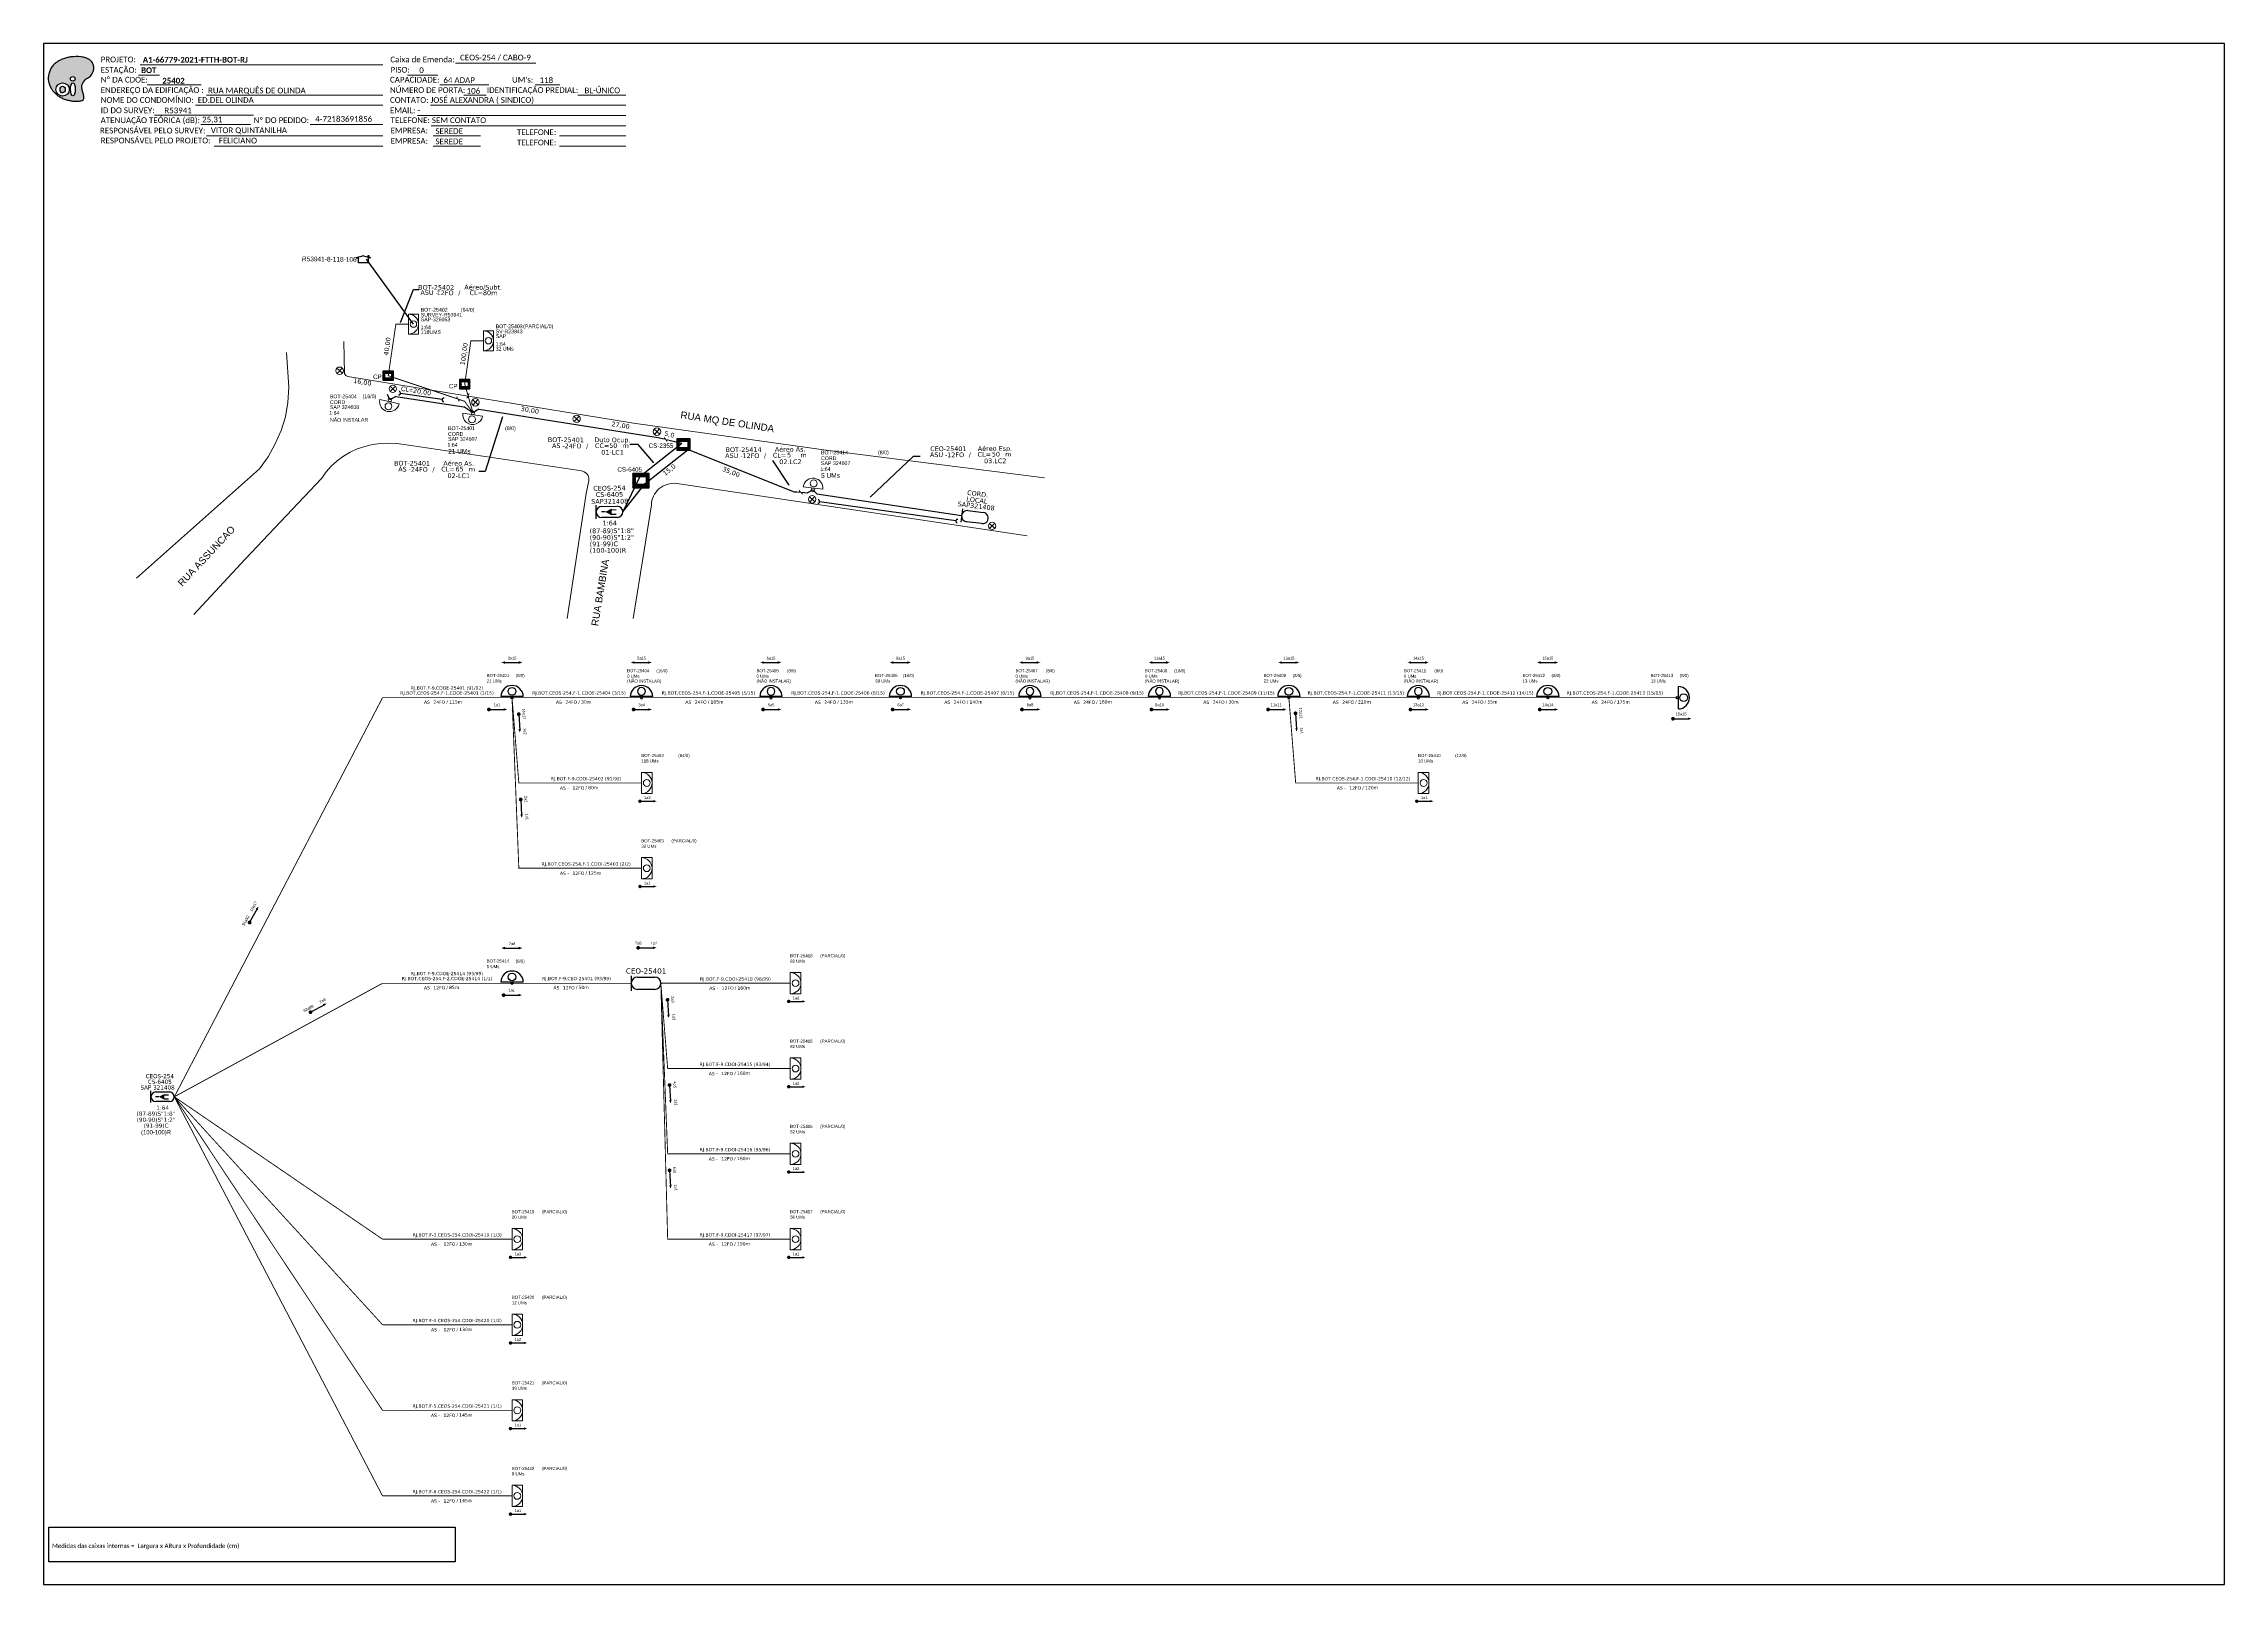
# Model space of a CAD drawing. Header units: metres. Extents: x -357 to 1409, y -312 to 282.
# Drawn here: x 568 to 1409, y -312 to 282 of the extents above; entities that cross this region are included whole.
import ezdxf
from ezdxf.enums import TextEntityAlignment as Align

# ---------------------------------------------------------------- set-up
doc = ezdxf.new("R2010")
doc.units = ezdxf.units.M
for name, color, linetype in [('10.1-Caixas Subterrâneas', 5, 'Continuous'), ('20.4-CEOS', 1, 'Continuous'), ('20.5-CEO', 1, 'Continuous'), ('CAP a instalar', 1, 'Continuous'), ('DROP DE CLIENTE', 140, 'Continuous'), ('label_cabos', 7, 'Continuous'), ('SETA', 7, 'Continuous'), ('Subida Lateral', 5, 'Continuous'), ('surveys', 7, 'Continuous'), ('surveys legendas', 7, 'Continuous'), ('UNIFILAR', 7, 'Continuous')]:
    doc.layers.add(name, color=color, linetype=linetype)
for name, color, linetype, lineweight in [('10.4-Postes', 1, 'Continuous', 0), ("20.0-LEGENDA DOS CDO'S", 1, 'Continuous', 0), ('20.1-CDO_INTERIOR', 1, 'Continuous', 0), ('20.2-CDO_POSTE', 1, 'Continuous', 5), ('20.6-CORDOALHA_SUPORTE', 7, 'Continuous', 25), ('40.1-ETIQUETAS', 1, 'Continuous', 20), ('CORDOALHA_SUPORTE', 7, 'Continuous', 25), ('Quadra', 251, 'Continuous', 0), ('Segmento Logradouro Texto', 251, 'Continuous', 0)]:
    doc.layers.add(name, color=color, linetype=linetype, lineweight=lineweight)
doc.styles.add('ARIAL', font='arial.ttf')
doc.styles.add('DIGICADE', font='arial.ttf')
doc.styles.add('ROMANS', font='arial.ttf')
doc.styles.add('siredit', font='verdana.ttf')
doc.styles.get("Standard").update_dxf_attribs({"font": 'arial.ttf'})
doc.styles.add('WMF-Calibri0', font='calibri.ttf')
doc.styles.add('WMF-Calibri1', font='calibrib.ttf')
doc.linetypes.add('FENCELINE1', pattern='A,0.25,-0.1,[133,ltypeshp.shx,S=0.1,R=0,X=-0.1,Y=0],-0.1,1', length=1.45)
doc.dimstyles.new('CL', dxfattribs={"dimtxt": 1, "dimasz": 2, "dimexe": 0.18, "dimexo": 0.0625, "dimgap": 0.09, "dimtad": 0, "dimdec": 0, "dimrnd": 1, "dimzin": 0, "dimdsep": 46, "dimtxsty": 'siredit', "dimblk": 'NONE', "dimcen": 0, "dimse1": 1, "dimse2": 1, "dimsd1": 1, "dimsd2": 1, "dimclrt": 7, "dimadec": 0, "dimazin": 0, "dimtfac": 1, "dimtdec": 0, "dimtofl": 0, "dimtmove": 0, "dimatfit": 3, "dimfxl": 0, "dimtolj": 1, "dimtzin": 0, "dimarcsym": 0})

# ---------------------------------------------------------------- blocks, each defined once
blk = doc.blocks.new('SURVEY_SURVEY')
for p, q in [((0, 0.0000152), (-0.0000151, 0.0000108)), ((-0.0000151, 0.0000108), (-0.0000104, 0.0000108)), ((-0.0000103, 0), (-0.0000103, 0.0000108)), ((0.0000103, 0), (-0.0000103, 0)), ((0, 0.0000152), (0.0000151, 0.0000108)), ((0.0000101, 0.0000159), (0.0000117, 0.0000159)), ((0.0000101, 0.0000123), (0.0000101, 0.0000159)), ((0.0000151, 0.0000108), (0.0000103, 0.0000108)), ((0.0000103, 0.0000108), (0.0000103, 0)), ((0.0000117, 0.0000159), (0.0000117, 0.0000119))]:
    blk.add_line(p, q)
blk = doc.blocks.new('*X6')
at = {"color": 0, "linetype": 'Continuous'}
for p, q in [((-1.25, 0.34099), (-0.49099, 1.1)), ((-1.25, 0.517767), (-0.667767, 1.1)), ((-1.25, 0.694544), (-0.844544, 1.1)), ((-1.25, 0.87132), (-1.02132, 1.1)), ((-1.25, 1.048097), (-1.198097, 1.1)), ((-1.25, 0.164214), (-0.8035, 0.610714)), ((-1.25, -0.012563), (-0.8035, 0.433937)), ((-1.25, -0.18934), (-0.8035, 0.25716)), ((-1.25, -0.366117), (-0.8035, 0.080383)), ((-0.789214, 0.625), (-0.314214, 1.1)), ((-0.612437, 0.625), (-0.137437, 1.1)), ((-0.43566, 0.625), (0.03934, 1.1)), ((-0.258883, 0.625), (0.216117, 1.1)), ((-0.082107, 0.625), (0.392893, 1.1)), ((0.09467, 0.625), (0.56967, 1.1)), ((0.271447, 0.625), (0.746447, 1.1)), ((0.448223, 0.625), (0.923223, 1.1)), ((0.625, 0.625), (1.1, 1.1)), ((0.801777, 0.625), (1.25, 1.073223)), ((0.8035, 0.449947), (1.25, 0.896447)), ((0.8035, 0.27317), (1.25, 0.71967)), ((0.8035, 0.096393), (1.25, 0.542893)), ((0.8035, -0.080383), (1.25, 0.366117)), ((0.8035, -0.25716), (1.25, 0.18934)), ((0.8035, -0.433937), (1.25, 0.012563)), ((-1.25, -0.542893), (-0.8035, -0.096393)), ((-1.25, -0.71967), (-0.8035, -0.27317)), ((-1.25, -0.896447), (-0.8035, -0.449947)), ((-1.25, -1.073223), (-0.801777, -0.625)), ((-1.1, -1.1), (-0.625, -0.625)), ((-0.923223, -1.1), (-0.448223, -0.625)), ((-0.746447, -1.1), (-0.271447, -0.625)), ((-0.56967, -1.1), (-0.09467, -0.625)), ((-0.392893, -1.1), (0.082107, -0.625)), ((-0.216117, -1.1), (0.258883, -0.625)), ((-0.03934, -1.1), (0.43566, -0.625)), ((0.137437, -1.1), (0.612437, -0.625)), ((0.314214, -1.1), (0.789214, -0.625)), ((0.49099, -1.1), (1.25, -0.34099)), ((0.667767, -1.1), (1.25, -0.517767)), ((0.8035, -0.610714), (1.25, -0.164214)), ((0.844544, -1.1), (1.25, -0.694544)), ((1.02132, -1.1), (1.25, -0.87132)), ((1.198097, -1.1), (1.25, -1.048097))]:
    blk.add_line(p, q, dxfattribs=at)
blk = doc.blocks.new('MANHOLE_MQ')
at = {"color": 0, "linetype": 'Continuous'}
for p, q in [((0.0000062, 0.0000057), (-0.0000063, 0.0000057)), ((-0.0000063, 0.0000057), (-0.0000063, -0.0000053)), ((-0.000004, 0.0000033), (0.000004, 0.0000033)), ((-0.000004, -0.0000029), (-0.000004, 0.0000033)), ((0.000004, 0.0000033), (0.000004, -0.0000029)), ((0.0000062, -0.0000053), (0.0000062, 0.0000057)), ((-0.0000063, -0.0000053), (0.0000062, -0.0000053)), ((0.000004, -0.0000029), (-0.000004, -0.0000029)), ((0.000004, -0.0000029), (0.000004, -0.0000029))]:
    blk.add_line(p, q, dxfattribs=at)
at = {"color": 0, "linetype": 'Continuous', "xscale": 5e-06, "yscale": 5e-06, "zscale": 1e-05}
blk.add_blockref('*X6', (0, 0.0000002), dxfattribs=at)
blk = doc.blocks.new('POLE_POLE')
at = {"color": 1}
for p, q in [((-0.0000031, 0.0000069), (0.0000027, 0.0000015)), ((0.0000025, 0.0000071), (-0.0000029, 0.0000013))]:
    blk.add_line(p, q, dxfattribs=at)
blk.add_circle((-0.0000002, 0.0000042), 0.00000396, dxfattribs=at)
blk = doc.blocks.new('*U9')
at = {"layer": '20.4-CEOS', "color": 7, "style": 'siredit'}
for tag, p in [('FIBRAS_SPLITTER', (0, 0)), ('FIBRAS_TOP_C', (0, -4.13)), ('RESERVA_FINAIS', (0, -5.46))]:
    blk.add_attdef(tag, p, '', height=1.01, dxfattribs=at)
for tag, p, flags in [('QTDE', (0, -9.4), 1), ('ID_ATIVIDADE', (0, -6.77), 3), ('FATOR', (0, -8.09), 1), ('FID', (0, -10.71), 1)]:
    blk.add_attdef(tag, p, '', height=1.01, dxfattribs=dict(at, flags=flags))
blk = doc.blocks.new('*U11')
at = {"layer": '20.4-CEOS', "color": 7, "style": 'siredit'}
blk.add_attdef('FIBRAS_SPLITTER', (0, 0), '', height=1.01, dxfattribs=at)
for tag, p, flags in [('QTDE', (0, -4.11), 1), ('ID_ATIVIDADE', (0, -1.48), 3), ('FATOR', (0, -2.79), 1), ('FID', (0, -5.42), 1)]:
    blk.add_attdef(tag, p, '', height=1.01, dxfattribs=dict(at, flags=flags))
blk = doc.blocks.new('CDOI_CT_DRT')
at = {"layer": '20.1-CDO_INTERIOR', "color": 8, "lineweight": 18}
blk.add_lwpolyline([(2.13, -2.13), (2.13, 2.12), (0, 2.12), (0, -2.13)], close=True, dxfattribs=at)
blk.add_circle((1.06, 0), 0.68, dxfattribs=at)
blk.add_arc((0, 0), 2.13, 269.9724, 89.9724, dxfattribs=at)
at = {"layer": "20.0-LEGENDA DOS CDO'S", "color": 8, "style": 'ARIAL'}
for tag, p in [('SURVEY', (2.61, 1.6)), ('SAP', (2.61, 0.61)), ('CDO_N', (2.61, 2.69)), ('1:XX', (2.6, -1.08)), ('UMS', (2.6, -2.09))]:
    blk.add_attdef(tag, p, '', height=0.8, rotation=359.9724, dxfattribs=at)
blk.add_attdef('FIBRAS_UTILIZADAS', text='', height=0.8, rotation=359.9724, dxfattribs=at).set_placement((10.32, 2.69), align=Align.CENTER)
blk = doc.blocks.new('*U15')
at = {"color": 0}
blk.add_line((2.14, -0.58), (-2.1, -0.68), dxfattribs=at)
for centre, radius in [((0, 0.38), 0.733), ((0.03, -1.03), 0.393)]:
    blk.add_circle(centre, radius, dxfattribs=at)
blk.add_arc((0.02, -0.63), 2.12, 1.3782, 181.3782, dxfattribs=at)
blk = doc.blocks.new('Inst CDOE-8 CAIXA DIST OPT CDOE 48F_8D C_SPL OPTAP')
at = {"layer": "20.0-LEGENDA DOS CDO'S", "color": 0, "style": 'ARIAL'}
for tag, p, height in [('CORDOALHA', (0.12, 4.02), 0.8), ('FID', (0.12, 5.25), 0.8), ('1:XX', (-0.01, 1.7), 0.8), ('SAP', (0.12, 2.96), 0.8), ('UMS', (0.14, 0.22), 1)]:
    blk.add_attdef(tag, p, '', height=height, rotation=0.118, dxfattribs=at)
at = {"layer": "20.0-LEGENDA DOS CDO'S", "color": 0}
for tag, p, style, flags in [('ID_ATIVIDADE', (0.12, 6.47), 'ARIAL', 3), ('FATOR', (7.92, 6.47), 'ARIAL', 1), ('QTDE', (0.23, -0.97), 'DIGICADE', 3)]:
    blk.add_attdef(tag, p, '', height=0.8, rotation=0.118, dxfattribs=dict(at, style=style, flags=flags))
at = {"layer": "20.0-LEGENDA DOS CDO'S", "color": 0, "style": 'ARIAL'}
blk.add_attdef('FIBRAS_UTILIZADAS', text='', height=0.8, rotation=0.118, dxfattribs=at).set_placement((13.48, 5.26), align=Align.CENTER)
blk = doc.blocks.new('Inst CORD ALUMINIO 4.8 MM 3F(sem recursos)')
at = {"layer": '20.6-CORDOALHA_SUPORTE', "color": 0, "lineweight": 0, "style": 'ROMANS'}
blk.add_attdef('LANCE', text='', height=1, dxfattribs=at).set_placement((-0.54, -2.21), align=Align.RIGHT)
for tag, p, flags in [('FATOR', (-5.2, -4.44), 3), ('FID', (-5.2, -8.9), 1), ('ID_ATIVIDADE', (-5.2, -6.67), 3)]:
    blk.add_attdef(tag, p, '', height=1, dxfattribs=dict(at, flags=flags))
at = {"layer": '20.6-CORDOALHA_SUPORTE', "color": 0, "style": 'siredit'}
blk.add_attdef('QTDE', (-0.54, -2.21), '', height=1, rotation=359.69, dxfattribs=at)
blk = doc.blocks.new('Inst CB AS CFOA-SM-ASU-120-S-12')
at = {"layer": 'label_cabos', "color": 0, "style": 'siredit'}
for tag, flags, p in [('ID_ATIVIDADE', 3, (1.31, 2.67)), ('FATOR', 1, (11.56, 2.55))]:
    blk.add_attdef(tag, text='', height=1, rotation=359.69, dxfattribs=dict(at, flags=flags)).set_placement(p, align=Align.MIDDLE_CENTER)
for tag, p in [('TIPO_CABO', (1.26, 0)), ('DESTINO_CABO', (3.13, 1.26)), ('CABO', (4.69, -0.05)), ('/', (7.71, -0.05)), ('LANCE', (10.81, 0)), ('TIPO_CABO', (13.11, 1.24)), ('UND', (15.96, 0)), ('FID', (13.15, -1.41))]:
    blk.add_attdef(tag, text='', height=1, rotation=359.69, dxfattribs=at).set_placement(p, align=Align.MIDDLE_CENTER)
blk.add_attdef('QTDE', (12.43, -0.47), '', height=1, rotation=359.69, dxfattribs=at)
blk = doc.blocks.new('Inst CB AS CFOA-SM-AS-80-TS-24')
at = {"layer": 'label_cabos', "color": 0, "style": 'siredit'}
for tag, flags, p in [('ID_ATIVIDADE', 3, (1.31, 2.67)), ('FATOR', 1, (11.56, 2.55))]:
    blk.add_attdef(tag, text='', height=1, rotation=359.69, dxfattribs=dict(at, flags=flags)).set_placement(p, align=Align.MIDDLE_CENTER)
for tag, p in [('TIPO_CABO', (1.76, 0)), ('DESTINO_CABO', (3.13, 1.26)), ('CABO', (4.69, -0.05)), ('/', (7.71, -0.05)), ('LANCE', (10.81, 0)), ('TIPO_CABO', (13.11, 1.24)), ('UND', (15.96, 0)), ('FID', (13.15, -1.41))]:
    blk.add_attdef(tag, text='', height=1, rotation=359.69, dxfattribs=at).set_placement(p, align=Align.MIDDLE_CENTER)
blk.add_attdef('QTDE', (12.43, -0.47), '', height=1, rotation=359.69, dxfattribs=at)
blk = doc.blocks.new('Inst CB DT OCUP CFOA-SM-AS-80-TS-24')
at = {"layer": 'label_cabos', "color": 0, "style": 'siredit'}
for tag, flags, p in [('ID_ATIVIDADE', 3, (1.31, 2.67)), ('FATOR', 1, (11.56, 2.55))]:
    blk.add_attdef(tag, text='', height=1, rotation=359.69, dxfattribs=dict(at, flags=flags)).set_placement(p, align=Align.MIDDLE_CENTER)
for tag, p in [('TIPO_CABO', (1.76, 0)), ('DESTINO_CABO', (3.13, 1.26)), ('CABO', (4.69, -0.05)), ('/', (7.71, -0.05)), ('LANCE', (10.91, 0)), ('TIPO_CABO', (13.11, 1.24)), ('UND', (15.96, 0)), ('FID', (13.15, -1.41))]:
    blk.add_attdef(tag, text='', height=1, rotation=359.69, dxfattribs=at).set_placement(p, align=Align.MIDDLE_CENTER)
blk.add_attdef('QTDE', (12.43, -0.47), '', height=1, rotation=359.69, dxfattribs=at)
blk = doc.blocks.new('CDOE_CT_POSTE')
at = {"layer": "20.0-LEGENDA DOS CDO'S", "color": 0, "style": 'ARIAL'}
for tag, p, height in [('CDO_N', (0.12, 5.25), 0.8), ('CORDOALHA', (0.12, 4.02), 0.8), ('1:XX', (-0.01, 1.7), 0.8), ('SAP', (0.12, 2.96), 0.8), ('UMS', (0.14, 0.22), 1)]:
    blk.add_attdef(tag, p, '', height=height, rotation=0.118, dxfattribs=at)
blk.add_attdef('FIBRAS_UTILIZADAS', text='', height=0.8, rotation=0.118, dxfattribs=at).set_placement((7.83, 5.26), align=Align.CENTER)
blk = doc.blocks.new('LEGENDA DOS CABOS')
at = {"layer": 'label_cabos', "color": 0, "style": 'siredit'}
for tag, p in [('TIPO_CABO', (2.74, 0.52)), ('ID', (4.24, 1.63)), ('CABO', (6.16, 0.47)), ('/', (9.19, 0.47)), ('METROS', (14.36, 0.47)), ('XX', (14.31, 1.67))]:
    blk.add_attdef(tag, text='', height=1, rotation=359.69, dxfattribs=at).set_placement(p, align=Align.MIDDLE_CENTER)
blk = doc.blocks.new('_None')
blk = doc.blocks.new('Inst CB ESP CFOA-SM-ASU-120-S-12')
at = {"layer": 'label_cabos', "color": 0, "style": 'siredit'}
for tag, flags, p in [('ID_ATIVIDADE', 3, (1.31, 2.67)), ('FATOR', 1, (11.56, 2.55))]:
    blk.add_attdef(tag, text='', height=1, rotation=359.69, dxfattribs=dict(at, flags=flags)).set_placement(p, align=Align.MIDDLE_CENTER)
for tag, p in [('TIPO_CABO', (1.26, 0)), ('DESTINO_CABO', (3.13, 1.26)), ('CABO', (4.69, -0.05)), ('/', (7.71, -0.05)), ('LANCE', (10.81, 0)), ('TIPO_CABO', (13.11, 1.24)), ('UND', (15.96, 0)), ('FID', (13.15, -1.41))]:
    blk.add_attdef(tag, text='', height=1, rotation=359.69, dxfattribs=at).set_placement(p, align=Align.MIDDLE_CENTER)
blk.add_attdef('QTDE', (12.43, -0.47), '', height=1, rotation=359.69, dxfattribs=at)
blk = doc.blocks.new('CEOS_RP_CT_DRT')
at = {"layer": '20.4-CEOS', "color": 0}
for p, q in [((-4.54, 1.19), (-1.19, 1.19)), ((-1.19, -1.19), (-4.54, -1.19))]:
    blk.add_line(p, q, dxfattribs=at)
for points in [[(-5.73, -1.43), (-5.73, 1.44)], [(-3.79, 0), (-4.59, 0)], [(-2.47, 0.48), (-1.45, 0.48)], [(-2.47, -0.52), (-1.45, -0.52)]]:
    blk.add_lwpolyline(points, dxfattribs=at)
blk.add_lwpolyline([(-3.79, 0, 0, 1.47, 0), (-2.41, 0, 1.47, 1.47, 0)], format="xyseb", dxfattribs=at)
for centre, start, end in [((-4.54, 0), 90, 270), ((-1.19, 0), 270, 90)]:
    blk.add_arc(centre, 1.19, start, end, dxfattribs=at)
at = {"layer": '20.4-CEOS', "color": 7, "style": 'siredit'}
for tag, p in [('Nº_DA_CEOS', (-2.86, 5.6)), ('LOCAL', (-2.86, 4.24)), ('SAP', (-2.86, 2.78)), ('RACIO_SPLITAGEM', (-2.86, -1.88)), ('FIBRAS_SPLITTER', (-2.86, -3.58)), ('FIBRAS_TOP_C', (-2.86, -5.08)), ('RESERVA_FINAIS', (-2.86, -6.39))]:
    blk.add_attdef(tag, text='', height=1.01, dxfattribs=at).set_placement(p, align=Align.TOP_CENTER)
blk = doc.blocks.new('CDOE-TEXTO PADRÃO')
at = {"layer": "20.0-LEGENDA DOS CDO'S", "color": 0, "style": 'ARIAL'}
for tag, p in [('CDO_N', (0.5, 7.4)), ('CORDOALHA', (0.5, 4.3)), ('SAP', (0.5, 1.7)), ('SPLITER_1', (0.6, -0.9)), ('SPLITER_2', (0.6, -3.5)), ('(XX-XX_F)S', (0.5, -8.3)), ('(XX-XX_L)S', (0.5, -10.8)), ('UMS', (0.5, -13.1))]:
    blk.add_attdef(tag, p, '', height=1.7, rotation=0.118, dxfattribs=at)
blk.add_attdef('FIBRAS_UTILIZADAS', text='', height=1.7, rotation=0.118, dxfattribs=at).set_placement((19.8, 7.4), align=Align.CENTER)
blk = doc.blocks.new('SAN')
at = {"layer": 'SETA'}
blk.add_lwpolyline([(-2.6, 0), (6, 0)], dxfattribs=at)
for points in [[(-2.1, -0.7), (-3.9, 0), (-2.1, 0.7)], [(5.3, 0.7), (7.2, 0), (5.3, -0.7)]]:
    blk.add_solid(points, dxfattribs=at)
blk = doc.blocks.new('CDOI_INT')
at = {"layer": '20.1-CDO_INTERIOR', "color": 0, "lineweight": 18}
blk.add_lwpolyline([(4.25, -4.25), (4.25, 4.25), (0, 4.25), (0, -4.25)], close=True, dxfattribs=at)
blk.add_circle((2.12, 0), 1.36, dxfattribs=at)
blk.add_arc((0, 0), 4.25, 270, 90, dxfattribs=at)
at = {"layer": "20.0-LEGENDA DOS CDO'S", "color": 0, "style": 'ARIAL'}
for tag, p in [('CDO_N', (-0.08, 10.38)), ('SURVEY', (-0.08, 8.2)), ('SPLITER_1', (21.18, 10.38)), ('SPLITER_2', (21.19, 8.68)), ('SAP', (-0.08, 6.23)), ('1:XX', (5.94, -2.22)), ('UMS', (5.94, -4.24))]:
    blk.add_attdef(tag, p, '', height=1.36, dxfattribs=at)
blk.add_attdef('FIBRAS_UTILIZADAS', text='', height=1.36, dxfattribs=at).set_placement((15.34, 10.38), align=Align.CENTER)
blk = doc.blocks.new('ETIQUETA_RS5F')
at = {"layer": '40.1-ETIQUETAS', "color": 0, "style": 'siredit'}
blk.add_text('/', height=1.5, dxfattribs=at).set_placement((1.58, -1.95), align=Align.MIDDLE_RIGHT)
for tag, p in [('ETIQUETA_R_SECUNDARIA', (1.21, 2.1)), ('ETIQUETA_R_PRIMARIA', (1.21, 4.1)), ('F_ATIVAS/F_MORTAS', (1.14, -4.24))]:
    blk.add_attdef(tag, text='', height=1.5, dxfattribs=at).set_placement(p, align=Align.MIDDLE_CENTER)
for tag, p in [('TIPO_CABO', (-6.58, -2.12)), ('CAP_CABO', (0.4, -2.09))]:
    blk.add_attdef(tag, text='', height=1.5, dxfattribs=at).set_placement(p, align=Align.MIDDLE_RIGHT)
for tag, p in [('FUSÃO_1', (0.85, -8.39)), ('FUSÃO_2', (0.85, -10.6)), ('FUSÃO_3', (0.85, -12.93)), ('FUSÃO_4', (0.85, -15.14)), ('FUSÃO_5', (0.85, -17.16))]:
    blk.add_attdef(tag, text='', height=1.5, dxfattribs=at).set_placement(p, align=Align.CENTER)
blk.add_attdef('METROS', text='', height=1.5, dxfattribs=at).set_placement((2.14, -1.95), align=Align.MIDDLE_LEFT)
blk = doc.blocks.new('OI')
h = blk.add_hatch(color=40)
edge = h.paths.add_edge_path()
edge.add_spline(control_points=[(4.35, -0.67), (3.92, -0.99), (3.26, -1.5), (2.81, -2.59), (2.9, -3.5), (3.06, -4.27), (3.31, -4.85), (3.37, -5.39), (3.4, -5.88), (3.2, -6.4), (2.54, -6.61), (1.65, -6.63), (0.55, -6.67), (-0.56, -6.42), (-1.61, -6.14), (-2.77, -5.61), (-3.92, -4.77), (-4.89, -3.7), (-5.34, -2.65), (-5.6, -1.94), (-5.85, -0.96), (-5.71, 0.47), (-5.1, 2.02), (-4.14, 3.02), (-3.3, 3.61), (-2.37, 4.16), (-1.36, 4.44), (-0.56, 4.7), (0.79, 4.85), (2.24, 4.97), (3.79, 4.57), (4.67, 4.21), (5.44, 3.65), (5.76, 2.99), (6.03, 2.21), (6.01, 1.46), (5.72, 0.64), (5.31, 0.08), (4.88, -0.38), (4.51, -0.55), (4.35, -0.67)], knot_values=[0, 0, 0, 0, 1.60434, 2.417191, 3.427595, 4.282808, 4.776746, 5.304182, 5.888771, 6.258406, 6.858137, 7.79129, 8.986195, 10.124242, 11.187857, 12.242908, 13.953784, 15.414161, 16.515391, 17.349188, 17.675853, 19.552021, 21.515531, 22.568638, 23.63245, 24.621084, 25.782718, 26.745347, 27.142653, 29.870543, 31.004649, 31.921532, 32.709589, 33.801391, 34.042471, 35.192333, 35.971461, 36.628871, 37.254359, 37.836911, 37.836911, 37.836911, 37.836911], degree=3, periodic=0)
h.paths.add_polyline_path([(1.13, -0.87, -1), (-0.04, -0.87, -1)], flags=16)
edge = h.paths.add_edge_path(flags=16)
edge.add_ellipse((0.56, -3.59), major_axis=(-0.02, 1.71), ratio=0.361305, start_angle=0, end_angle=360)
h.paths.add_polyline_path([(-0.36, -3.62, -1), (-3.8, -3.62, -1)], flags=16)
edge = h.paths.add_edge_path(flags=0)
edge.add_ellipse((-2.08, -3.62), major_axis=(0, 0.885), ratio=0.758294, start_angle=0, end_angle=360)
at = {"color": 40}
for centre, radius in [((-2.08, -3.62), 1.72), ((0.54, -0.87), 0.587)]:
    blk.add_circle(centre, radius, dxfattribs=at)
blk.add_ellipse((-2.08, -3.62), major_axis=(0, 0.885), ratio=0.758294, start_param=-3.141592653589792, end_param=3.141592653589792, dxfattribs=at)
blk.add_ellipse((0.56, -3.59), major_axis=(-0.02, 1.71), ratio=0.361305, dxfattribs=at)
at = {"color": 40, "start_tangent": (-0.800898, -0.598801), "end_tangent": (-0.800898, -0.598801)}
blk.add_spline([(4.35, -0.67), (3.2, -1.78), (2.9, -2.54), (2.92, -3.55), (3.12, -4.38), (3.28, -4.85), (3.37, -5.37), (3.35, -5.95), (3.2, -6.29), (2.66, -6.55), (1.73, -6.63), (0.54, -6.62), (-0.58, -6.41), (-1.6, -6.11), (-2.56, -5.67), (-3.95, -4.67), (-4.89, -3.56), (-5.37, -2.56), (-5.64, -1.78), (-5.72, -1.46), (-5.63, 0.42), (-4.84, 2.22), (-4.13, 2.99), (-3.27, 3.62), (-2.4, 4.09), (-1.3, 4.47), (-0.37, 4.72), (0.02, 4.77), (2.75, 4.8), (3.85, 4.53), (4.69, 4.16), (5.31, 3.68), (5.85, 2.73), (5.93, 2.5), (5.94, 1.35), (5.67, 0.62), (5.29, 0.08), (4.84, -0.36), (4.35, -0.67)], degree=3, dxfattribs=at)

msp = doc.modelspace()

# ---------------------------------------------------------------- linework, layer by layer
at = {"color": 7}
for p, q in [((1198.44, 25.73), (1198.44, 34.37)), ((902.77, 30.45), (894.14, 30.45)), ((1052.56, 30.45), (1043.93, 30.45)), ((1152.43, 30.45), (1143.79, 30.45)), ((752.98, -79.65), (744.34, -79.65))]:
    msp.add_line(p, q, dxfattribs=at)
at = {"color": 5}
msp.add_line((752.98, 30.45), (744.35, 30.45), dxfattribs=at)
at = {"color": 8}
for p, q in [((802.91, 30.45), (794.28, 30.45)), ((852.84, 30.45), (844.21, 30.45)), ((952.7, 30.45), (944.07, 30.45)), ((1002.63, 30.45), (994, 30.45)), ((1102.5, 30.45), (1093.86, 30.45))]:
    msp.add_line(p, q, dxfattribs=at)
at = {"color": 7}
msp.add_lwpolyline([(568.02, -311.79), (1409.02, -311.79), (1409.02, 282.21), (568.02, 282.21)], close=True, dxfattribs=at)
at = {"lineweight": 0}
for points in [[(604.65, 270.06), (612.72, 270.06)], [(605.29, 274.09), (698.79, 274.09)], [(708.39, 270.11), (720.06, 270.11)], [(726.9, 274.7), (757.84, 274.7)], [(630.78, 262.29), (698.79, 262.29)], [(720.76, 266.28), (739.69, 266.28)], [(610.78, 254.69), (649, 254.69)], [(626.59, 258.46), (698.79, 258.46)], [(712.23, 254.48), (792.56, 254.48)], [(717.21, 258.46), (792.56, 258.46)], [(717.51, 250.5), (792.56, 250.5)]]:
    msp.add_lwpolyline(points, dxfattribs=at)
at = {"color": 7, "lineweight": 0}
for points in [[(607.93, 266.28), (628.82, 266.28)], [(730.09, 262.29), (738.64, 262.29)], [(757.61, 266.28), (767.04, 266.28)], [(774.03, 262.29), (792.53, 262.29)], [(628.67, 251.04), (647.76, 251.04)], [(630.78, 246.67), (698.79, 246.67)], [(670.8, 251.04), (698.82, 251.04)], [(718.26, 246.67), (736.47, 246.67)], [(767, 246.67), (792.56, 246.67)], [(633.85, 242.68), (698.79, 242.68)], [(718.26, 242.68), (736.47, 242.68)], [(767, 242.68), (792.56, 242.68)]]:
    msp.add_lwpolyline(points, dxfattribs=at)
msp.add_lwpolyline([(710.65, 187.42), (712.72, 187.42)])
for points, const_width in [([(739.38, 25.5, 1), (740.1, 25.5, 1)], 0.726), ([(795.18, 25.5, 1), (795.9, 25.5, 1)], 0.726), ([(845.11, 25.5, 1), (845.83, 25.5, 1)], 0.726), ([(895.07, 25.5, 1), (895.79, 25.5, 1)], 0.726), ([(944.97, 25.5, 1), (945.69, 25.5, 1)], 0.726), ([(994.9, 25.5, 1), (995.62, 25.5, 1)], 0.726), ([(1039.89, 25.5, 1), (1040.62, 25.5, 1)], 0.726), ([(1094.76, 25.5, 1), (1095.48, 25.5, 1)], 0.726), ([(1144.63, 25.5, 1), (1145.35, 25.5, 1)], 0.726), ([(751.23, 24.05, 1), (751.27, 23.33, 1)], 0.726), ([(1050.79, 24.4, 1), (1050.83, 23.68, 1)], 0.726), ([(1196.02, 21.95, 1), (1196.74, 21.95, 1)], 0.726), ([(751.99, -8.83, 1), (752.03, -9.55, 1)], 0.726), ([(797.66, -9.86, 1), (798.32, -9.86, 1)], 0.66), ([(797.66, -9.86, 1), (798.32, -9.86, 1)], 0.66), ([(1097.24, -9.86, 1), (1097.9, -9.86, 1)], 0.66), ([(1097.24, -9.86, 1), (1097.9, -9.86, 1)], 0.66), ([(797.66, -42.74, 1), (798.32, -42.74, 1)], 0.66), ([(797.66, -42.74, 1), (798.32, -42.74, 1)], 0.66), ([(647.29, -56.95, 1), (647.64, -56.31, 1)], 0.726), ([(796.96, -66.37, 1), (797.68, -66.37, 1)], 0.726), ([(745.05, -84.6, 1), (745.78, -84.6, 1)], 0.726), ([(670.62, -91.37, 1), (671.26, -91.03, 1)], 0.726), ([(808.62, -86.05, 1), (808.66, -86.77, 1)], 0.726), ([(855.05, -87.04, 1), (855.71, -87.04, 1)], 0.66), ([(855.05, -87.04, 1), (855.71, -87.04, 1)], 0.66), ([(809.38, -118.93, 1), (809.42, -119.65, 1)], 0.726), ([(855.05, -119.95, 1), (855.71, -119.95, 1)], 0.66), ([(855.05, -119.95, 1), (855.71, -119.95, 1)], 0.66), ([(809.38, -151.81, 1), (809.42, -152.53, 1)], 0.726), ([(855.05, -152.83, 1), (855.71, -152.83, 1)], 0.66), ([(855.05, -152.83, 1), (855.71, -152.83, 1)], 0.66), ([(747.74, -185.73, 1), (748.4, -185.73, 1)], 0.66), ([(747.74, -185.73, 1), (748.4, -185.73, 1)], 0.66), ([(855.05, -185.71, 1), (855.71, -185.71, 1)], 0.66), ([(855.05, -185.71, 1), (855.71, -185.71, 1)], 0.66), ([(747.74, -218.73, 1), (748.4, -218.73, 1)], 0.66), ([(747.74, -218.73, 1), (748.4, -218.73, 1)], 0.66), ([(747.74, -251.72, 1), (748.4, -251.72, 1)], 0.66), ([(747.74, -251.72, 1), (748.4, -251.72, 1)], 0.66), ([(747.74, -284.71, 1), (748.4, -284.71, 1)], 0.66), ([(747.74, -284.71, 1), (748.4, -284.71, 1)], 0.66)]:
    msp.add_lwpolyline(points, format="xyb", close=True, dxfattribs=dict(const_width=const_width))
at = {"color": 7, "const_width": 0.339}
msp.add_lwpolyline([(798.59, 30.05), (748.67, 30.05)], dxfattribs=at)
at = {"color": 0}
msp.add_lwpolyline([(570.03, -289.79), (726.77, -289.79), (726.77, -303.14), (570.03, -303.14)], close=True, dxfattribs=at)
at = {"color": 5}
for centre, radius in [((748.66, 32.5), 1.49), ((748.67, 30.05), 0.4)]:
    msp.add_circle(centre, radius, dxfattribs=at)
at = {"color": 7}
for centre, radius in [((898.45, 32.5), 1.49), ((1048.25, 32.5), 1.49), ((1148.11, 32.5), 1.49), ((898.46, 30.05), 0.4), ((1048.25, 30.05), 0.4), ((1148.11, 30.05), 0.4), ((1198.04, 30.05), 0.4), ((1200.49, 30.05), 1.49), ((748.66, -77.6), 1.49), ((748.66, -80.05), 0.4)]:
    msp.add_circle(centre, radius, dxfattribs=at)
at = {"color": 5}
msp.add_arc((748.66, 30.45), 4.32, 0, 180, dxfattribs=at)
at = {"color": 7}
for centre, start, end in [((898.45, 30.45), 0, 180), ((1048.25, 30.45), 0, 180), ((1148.11, 30.45), 0, 180), ((1198.44, 30.05), 270, 90), ((748.66, -79.65), 0, 180)]:
    msp.add_arc(centre, 4.32, start, end, dxfattribs=at)
at = {"color": 8}
for centre, major_axis, start_param, end_param in [((798.59, 30.45), (-3.05, 3.05), 3.926991, 7.068583), ((798.59, 32.5), (1.05, 1.05), 5.497787, 11.780972), ((848.52, 30.45), (-3.05, 3.05), 3.926991, 7.068583), ((848.52, 32.5), (1.05, 1.05), 5.497787, 11.780972), ((948.39, 30.45), (-3.05, 3.05), 3.926991, 7.068583), ((948.39, 32.5), (1.05, 1.05), 5.497787, 11.780972), ((998.32, 30.45), (-3.05, 3.05), 3.926991, 7.068583), ((998.32, 32.5), (1.05, 1.05), 5.497787, 11.780972), ((1098.18, 30.45), (-3.05, 3.05), 3.926991, 7.068583), ((1098.18, 32.5), (1.05, 1.05), 5.497787, 11.780972), ((798.6, 30.05), (-0.283, 0.283), 3.926991, 10.210176), ((848.53, 30.05), (-0.283, 0.283), 3.926991, 10.210176), ((948.39, 30.05), (-0.283, 0.283), 3.926991, 10.210176), ((998.32, 30.05), (-0.283, 0.283), 3.926991, 10.210176), ((1098.18, 30.05), (-0.283, 0.283), 3.926991, 10.210176)]:
    msp.add_ellipse(centre, major_axis=major_axis, ratio=1, start_param=start_param, end_param=end_param, dxfattribs=at)
at = {"layer": '20.1-CDO_INTERIOR', "color": 1, "lineweight": 18}
msp.add_lwpolyline([(712.57, 170.24), (712.58, 177.89), (708.75, 177.89), (708.75, 170.24)], close=True, dxfattribs=at)
msp.add_circle((710.66, 174.07), 1.22, dxfattribs=at)
msp.add_arc((708.75, 174.07), 3.83, 269.97241, 89.97241, dxfattribs=at)
at = {"layer": '20.4-CEOS', "color": 7}
for p, q in [((783.25, 103.8), (789.27, 103.84)), ((789.3, 99.55), (783.28, 99.51))]:
    msp.add_line(p, q, dxfattribs=at)
for points in [[(781.14, 99.06), (781.11, 104.23)], [(784.61, 101.67), (783.17, 101.66)], [(786.98, 102.53), (788.81, 102.54)], [(786.99, 100.75), (788.82, 100.76)]]:
    msp.add_lwpolyline(points, dxfattribs=at)
msp.add_lwpolyline([(784.61, 101.67, 0, 2.65, 0), (787.1, 101.68, 2.65, 2.65, 0)], format="xyseb", dxfattribs=at)
for centre, start, end in [((783.27, 101.66), 90.33558, 270.33558), ((789.28, 101.69), 270.33558, 90.33558)]:
    msp.add_arc(centre, 2.15, start, end, dxfattribs=at)
at = {"layer": '20.5-CEO', "color": 7}
for p, q in [((924.4, 102.18), (930.4, 101.44)), ((929.87, 97.16), (923.87, 97.9)), ((797.04, -77.68), (803.68, -77.68)), ((803.68, -82.42), (797.04, -82.42))]:
    msp.add_line(p, q, dxfattribs=at)
for points in [[(922.32, 102.88), (921.68, 97.72)], [(794.67, -77.19), (794.67, -82.9)]]:
    msp.add_lwpolyline(points, dxfattribs=at)
for centre, radius, start, end in [((924.14, 100.04), 2.15, 82.9584, 262.9584), ((930.13, 99.3), 2.15, 262.9584, 82.9584), ((797.04, -80.05), 2.37, 90, 270), ((803.68, -80.05), 2.37, 270, 90)]:
    msp.add_arc(centre, radius, start, end, dxfattribs=at)
at = {"layer": 'CAP a instalar', "color": 7, "linetype": 'FENCELINE1', "ltscale": 3}
for p, q in [((701.54, 144.85), (700.61, 146.98)), ((703.88, 146.15), (701.54, 144.85)), ((703.88, 146.15), (730.12, 142.19)), ((733.58, 139.87), (730.12, 142.19)), ((735.82, 141.32), (733.58, 139.87)), ((735.82, 141.32), (773.22, 135.38)), ((773.22, 135.38), (805.03, 130.33)), ((797.9, 115.34), (814.11, 128.12)), ((805.03, 130.33), (806.51, 129.97)), ((809.3, 129.29), (814.11, 128.12)), ((800.02, 112.66), (816.62, 125.75)), ((816.62, 125.75), (857.53, 109.46)), ((797.9, 115.34), (791.43, 101.71)), ((791.43, 101.71), (800.02, 112.66)), ((857.53, 109.46), (858.59, 109.37)), ((862.52, 109.05), (864.68, 110.16)), ((864.68, 110.16), (866.19, 108.64)), ((861.46, 109.14), (862.52, 109.05)), ((866.19, 108.64), (922, 100.3))]:
    msp.add_line(p, q, dxfattribs=at)
at = {"layer": 'CAP a instalar', "color": 1, "linetype": 'FENCELINE1', "ltscale": 3, "const_width": 0.36}
msp.add_lwpolyline([(726.43, 145.65), (700.93, 154.19), (703.86, 174.07), (708.75, 174.07)], dxfattribs=at)
at = {"layer": 'CAP a instalar', "color": 8, "linetype": 'FENCELINE1', "ltscale": 3, "const_width": 0.36}
for points in [[(731.31, 147.82), (730.42, 150.95), (732.79, 167.66), (737.68, 167.66)], [(733.58, 139.87), (732.1, 145.05)]]:
    msp.add_lwpolyline(points, dxfattribs=at)
at = {"layer": 'CAP a instalar', "color": 1, "ltscale": 3, "const_width": 0.36}
for points in [[(730.35, 144.33), (729.15, 144.73)], [(733.58, 139.87), (730.35, 144.33)]]:
    msp.add_lwpolyline(points, dxfattribs=at)
at = {"layer": 'CAP a instalar', "color": 7, "linetype": 'FENCELINE1', "ltscale": 7, "const_width": 0.339}
for points in [[(698.73, 30.05), (618.42, -123.82)], [(748.66, 30.05), (698.73, 30.05)], [(848.52, 30.05), (798.6, 30.05)], [(898.45, 30.05), (848.53, 30.05)], [(948.39, 30.05), (898.46, 30.05)], [(998.32, 30.05), (948.39, 30.05)], [(1048.25, 30.05), (998.32, 30.05)], [(1098.17, -2.83), (1050.87, -2.83), (1048.25, 30.05)], [(1098.18, 30.05), (1048.25, 30.05)], [(1148.11, 30.05), (1098.18, 30.05)], [(1198.04, 30.05), (1148.11, 30.05)], [(698.73, -80.05), (618.42, -123.82)], [(748.66, -80.05), (698.73, -80.05)], [(794.67, -80.05), (748.67, -80.05)]]:
    msp.add_lwpolyline(points, dxfattribs=at)
at = {"layer": 'CAP a instalar', "color": 8, "linetype": 'FENCELINE1', "ltscale": 7, "const_width": 0.339}
for points in [[(798.59, -35.71), (751.29, -35.71), (748.66, 30.05)], [(855.97, -178.69), (808.68, -178.69), (806.05, -80.01)], [(855.97, -80.02), (806.05, -80.02), (806.05, -80.02)], [(855.97, -112.93), (808.68, -112.93), (806.05, -80.05)], [(855.97, -145.81), (808.68, -145.81), (806.05, -80.05)], [(698.73, -178.71), (618.42, -123.82)], [(698.73, -211.7), (618.42, -123.82)], [(698.73, -244.69), (618.42, -123.82)], [(698.73, -277.69), (618.42, -123.82)], [(748.66, -178.71), (698.73, -178.71)], [(748.66, -211.7), (698.73, -211.7)], [(748.66, -244.69), (698.73, -244.69)], [(748.66, -277.69), (698.73, -277.69)]]:
    msp.add_lwpolyline(points, dxfattribs=at)
at = {"layer": 'CAP a instalar', "color": 1, "linetype": 'FENCELINE1', "ltscale": 7, "const_width": 0.339}
msp.add_lwpolyline([(798.59, -2.83), (751.29, -2.83), (748.67, 30.05)], dxfattribs=at)
at = {"layer": 'CORDOALHA_SUPORTE', "ltscale": 5}
for p, q in [((721.73, 144.96), (705.7, 147.37)), ((919.83, 98.24), (867.29, 105.61))]:
    msp.add_line(p, q, dxfattribs=at)
for centre, start, end in [((705.01, 147.44), 264.25408, 84.25408), ((722.4, 144.82), 78.60732, 258.60732), ((866.61, 105.68), 264.8387, 84.8387), ((920.5, 98.12), 79.19193, 259.19193)]:
    msp.add_arc(centre, 0.687, start, end, dxfattribs=at)
at = {"layer": 'DROP DE CLIENTE', "color": 4}
msp.add_lwpolyline([(710.66, 174.07), (692.51, 199.15)], dxfattribs=at)
at = {"layer": 'Quadra', "color": 7}
for points in [[(603.9, 76.16), (651.25, 118.33), (654.58, 122.95), (657.38, 127.87), (659.61, 133.03), (661.24, 138.38), (662.25, 143.86), (662.63, 149.82), (661.65, 163.19)], [(683.77, 167.41), (684.02, 155), (684.53, 154.29), (685.37, 153.92), (795.51, 135.94), (870.67, 125.29), (953.96, 114.79)], [(769.9, 60.62), (773.03, 80.85), (777.24, 108.81), (778.31, 113.7), (778.32, 114.72), (778.01, 115.7), (777.36, 116.53), (776.48, 117.14), (775.45, 117.47), (772.08, 118), (706.17, 127.73), (704.15, 128.02), (701.05, 128.19), (697.95, 128.08), (694.88, 127.65), (691.89, 126.93), (688.99, 125.93), (686.22, 124.66), (683.61, 123.12), (681.17, 121.33), (678.95, 119.33), (676.98, 117.11), (675.28, 114.72), (645.77, 83.43), (625.96, 62.15)], [(769.9, 60.62), (773.03, 80.85), (777.24, 108.81), (778.31, 113.7), (778.32, 114.72), (778.01, 115.7), (777.36, 116.53), (776.48, 117.14), (775.45, 117.47), (772.08, 118), (706.17, 127.73), (704.15, 128.02), (701.05, 128.19), (697.95, 128.08), (694.88, 127.65), (691.89, 126.93), (688.99, 125.93), (686.22, 124.66), (683.61, 123.12), (681.17, 121.33), (678.95, 119.33), (676.98, 117.11), (675.28, 114.72), (645.77, 83.43), (625.96, 62.15)], [(947.29, 92.41), (901.08, 99.39), (812.22, 112.66), (811.29, 112.7), (810.34, 112.64), (809.43, 112.5), (808.52, 112.26), (807.66, 111.94), (806.83, 111.54), (806.04, 111.06), (805.33, 110.51), (804.67, 109.89), (804.1, 109.22), (803.6, 108.48), (803.17, 107.71), (802.85, 106.89), (802.62, 106.06), (802.49, 105.2), (802.45, 104.34), (799.68, 86.75), (795.41, 60.62)], [(947.29, 92.41), (901.08, 99.39), (812.22, 112.66), (811.29, 112.7), (810.34, 112.64), (809.43, 112.5), (808.52, 112.26), (807.66, 111.94), (806.83, 111.54), (806.04, 111.06), (805.33, 110.51), (804.67, 109.89), (804.1, 109.22), (803.6, 108.48), (803.17, 107.71), (802.85, 106.89), (802.62, 106.06), (802.49, 105.2), (802.45, 104.34), (799.68, 86.75), (795.41, 60.62)]]:
    msp.add_lwpolyline(points, dxfattribs=at)
at = {"layer": 'SETA'}
for points in [[(739.74, 25.5), (745.98, 25.5)], [(795.54, 25.5), (801.78, 25.5)], [(845.47, 25.5), (851.71, 25.5)], [(895.43, 25.5), (901.67, 25.5)], [(945.33, 25.5), (951.57, 25.5)], [(995.26, 25.5), (1001.5, 25.5)], [(1040.25, 25.5), (1046.5, 25.5)], [(1095.12, 25.5), (1101.36, 25.5)], [(1144.99, 25.5), (1151.23, 25.5)], [(751.25, 23.69), (751.61, 17.46)], [(1050.81, 24.04), (1051.17, 17.81)], [(1196.38, 21.95), (1202.62, 21.95)], [(752.01, -9.19), (752.37, -15.42)], [(797.99, -9.86), (803.66, -9.86)], [(797.99, -9.86), (803.66, -9.86)], [(1097.57, -9.86), (1103.25, -9.86)], [(1097.57, -9.86), (1103.25, -9.86)], [(797.99, -42.74), (803.66, -42.74)], [(797.99, -42.74), (803.66, -42.74)], [(647.47, -56.63), (650.47, -51.16)], [(797.32, -66.37), (803.56, -66.37)], [(670.94, -91.2), (676.42, -88.21)], [(745.42, -84.6), (751.66, -84.6)], [(808.64, -86.41), (809, -92.64)], [(855.38, -87.04), (861.05, -87.04)], [(855.38, -87.04), (861.05, -87.04)], [(809.4, -119.29), (809.76, -125.52)], [(855.38, -119.95), (861.05, -119.95)], [(855.38, -119.95), (861.05, -119.95)], [(809.4, -152.17), (809.76, -158.4)], [(855.38, -152.83), (861.05, -152.83)], [(855.38, -152.83), (861.05, -152.83)], [(748.07, -185.73), (753.74, -185.73)], [(748.07, -185.73), (753.74, -185.73)], [(855.38, -185.71), (861.05, -185.71)], [(855.38, -185.71), (861.05, -185.71)], [(748.07, -218.73), (753.74, -218.73)], [(748.07, -218.73), (753.74, -218.73)], [(748.07, -251.72), (753.74, -251.72)], [(748.07, -251.72), (753.74, -251.72)], [(748.07, -284.71), (753.74, -284.71)], [(748.07, -284.71), (753.74, -284.71)]]:
    msp.add_lwpolyline(points, dxfattribs=at)
for points in [[(745.48, 25.99), (746.81, 25.51), (745.48, 25.03)], [(801.28, 25.99), (802.61, 25.51), (801.28, 25.03)], [(851.21, 25.99), (852.54, 25.51), (851.21, 25.03)], [(901.17, 25.99), (902.5, 25.51), (901.17, 25.03)], [(951.07, 25.99), (952.4, 25.51), (951.07, 25.03)], [(1001, 25.99), (1002.33, 25.51), (1001, 25.03)], [(1046, 25.99), (1047.33, 25.51), (1046, 25.03)], [(1100.86, 25.99), (1102.19, 25.51), (1100.86, 25.03)], [(1150.73, 25.99), (1152.06, 25.51), (1150.73, 25.03)], [(752.08, 17.99), (751.67, 16.63), (751.11, 17.93)], [(1051.63, 18.34), (1051.23, 16.98), (1050.67, 18.28)], [(1202.12, 22.45), (1203.45, 21.96), (1202.12, 21.48)], [(752.83, -14.89), (752.43, -16.25), (751.87, -14.95)], [(803.21, -9.41), (804.42, -9.85), (803.21, -10.29)], [(803.21, -9.41), (804.42, -9.85), (803.21, -10.29)], [(1102.79, -9.41), (1104, -9.85), (1102.79, -10.29)], [(1102.79, -9.41), (1104, -9.85), (1102.79, -10.29)], [(649.8, -51.36), (650.86, -50.43), (650.65, -51.83)], [(803.21, -42.29), (804.42, -42.73), (803.21, -43.17)], [(803.21, -42.29), (804.42, -42.73), (803.21, -43.17)], [(803.06, -65.87), (804.39, -66.36), (803.06, -66.84)], [(675.74, -88.02), (677.14, -87.81), (676.2, -88.87)], [(751.16, -84.1), (752.49, -84.59), (751.16, -85.07)], [(809.46, -92.11), (809.06, -93.47), (808.5, -92.17)], [(860.6, -86.59), (861.81, -87.03), (860.6, -87.47)], [(860.6, -86.59), (861.81, -87.03), (860.6, -87.47)], [(810.22, -124.99), (809.81, -126.35), (809.25, -125.05)], [(860.6, -119.5), (861.81, -119.94), (860.6, -120.38)], [(860.6, -119.5), (861.81, -119.94), (860.6, -120.38)], [(810.22, -157.87), (809.81, -159.23), (809.25, -157.93)], [(860.6, -152.39), (861.81, -152.83), (860.6, -153.27)], [(860.6, -152.39), (861.81, -152.83), (860.6, -153.27)], [(753.29, -185.29), (754.5, -185.73), (753.29, -186.17)], [(753.29, -185.29), (754.5, -185.73), (753.29, -186.17)], [(860.6, -185.27), (861.81, -185.71), (860.6, -186.15)], [(860.6, -185.27), (861.81, -185.71), (860.6, -186.15)], [(753.29, -218.28), (754.5, -218.72), (753.29, -219.16)], [(753.29, -218.28), (754.5, -218.72), (753.29, -219.16)], [(753.29, -251.27), (754.5, -251.71), (753.29, -252.15)], [(753.29, -251.27), (754.5, -251.71), (753.29, -252.15)], [(753.29, -284.26), (754.5, -284.7), (753.29, -285.14)], [(753.29, -284.26), (754.5, -284.7), (753.29, -285.14)]]:
    msp.add_solid(points, dxfattribs=at)
at = {"layer": 'Subida Lateral', "color": 5, "const_width": 0.36}
for points in [[(726.43, 145.65), (727.28, 145.37), (727.43, 145.84), (728.18, 144.53), (728.32, 145.01), (729.15, 144.73)], [(731.31, 147.82), (731.56, 146.96), (732.04, 147.1), (731.38, 145.74), (731.86, 145.9), (732.1, 145.05)], [(806.51, 129.97), (807.38, 129.76), (807.49, 130.24), (808.35, 129), (808.45, 129.5), (809.3, 129.29)], [(858.59, 109.37), (859.49, 109.3), (859.52, 109.8), (860.56, 108.7), (860.58, 109.21), (861.46, 109.14)]]:
    msp.add_lwpolyline(points, dxfattribs=at)

# ---------------------------------------------------------------- block references
at = {"color": 7, "xscale": 1.494060215586407, "yscale": 1.494060215586407, "zscale": 1.494060215586407, "rotation": 0.153289602394906}
msp.add_blockref('OI', (578.45, 269.94), dxfattribs=at)
at = {"color": 0, "lineweight": 0, "xscale": 1.800000000000001, "yscale": 1.800000000000001, "zscale": 1.800000000000001, "rotation": 351.4307001978679}
msp.add_blockref('Inst CORD ALUMINIO 4.8 MM 3F(sem recursos)', (711.91, 151.43), dxfattribs=at).add_auto_attribs({'QTDE': '20,00', 'LANCE': 'CL='})
at = {"color": 7}
ref = msp.add_blockref('ETIQUETA_RS5F', (722.6, 30.1), dxfattribs=dict(at, xscale=0.8468063891091732, yscale=0.8468063891091732, zscale=0.8468063891091732))
ref.add_attrib('ETIQUETA_R_PRIMARIA', 'RJ.BOT.F-9.CDOE-25401 (91/92)', dxfattribs={"layer": '40.1-ETIQUETAS', "color": 0, "height": 1.2702, "style": 'siredit'}).set_placement((723.57, 33.8), align=Align.MIDDLE_CENTER)
ref.add_attrib('ETIQUETA_R_SECUNDARIA', 'RJ.BOT.CEOS-254.F-1.CDOE-25401 (1/15)', dxfattribs={"layer": '40.1-ETIQUETAS', "color": 0, "height": 1.2702, "style": 'siredit'}).set_placement((723.6, 31.88), align=Align.MIDDLE_CENTER)
ref.add_attrib('TIPO_CABO', 'AS', dxfattribs={"layer": '40.1-ETIQUETAS', "color": 0, "height": 1.27, "style": 'siredit'}).set_placement((717, 28.31), align=Align.MIDDLE_RIGHT)
ref.add_attrib('CAP_CABO', '24FO', dxfattribs={"layer": '40.1-ETIQUETAS', "color": 0, "height": 1.27, "style": 'siredit'}).set_placement((722.91, 28.33), align=Align.MIDDLE_RIGHT)
ref.add_attrib('METROS', '115m', dxfattribs={"layer": '40.1-ETIQUETAS', "color": 0, "height": 1.27, "style": 'siredit'}).set_placement((724.39, 28.44), align=Align.MIDDLE_LEFT)
at = {"color": 5}
ref = msp.add_blockref('CDOE-TEXTO PADRÃO', (744.04, 30), dxfattribs=dict(at, xscale=0.7056720020771027, yscale=0.7056720020771027, zscale=0.7056720020771027))
ref.add_attrib('CDO_N', 'BOT-25401', (738.9, 38.03), dxfattribs={"layer": "20.0-LEGENDA DOS CDO'S", "color": 0, "height": 1.2, "rotation": 0.11799, "style": 'ARIAL'})
ref.add_attrib('CORDOALHA', '21 UMs', (738.94, 35.87), dxfattribs={"layer": "20.0-LEGENDA DOS CDO'S", "color": 0, "height": 1.2, "rotation": 0.11799, "style": 'ARIAL'})
ref.add_attrib('FIBRAS_UTILIZADAS', '       (8/0)', dxfattribs={"layer": "20.0-LEGENDA DOS CDO'S", "color": 0, "height": 1.1995, "rotation": 0.11799, "style": 'ARIAL'}).set_placement((750.18, 37.98), align=Align.CENTER)
at = {"color": 7}
ref = msp.add_blockref('CDOE-TEXTO PADRÃO', (893.84, 30), dxfattribs=dict(at, xscale=0.7056720020771027, yscale=0.7056720020771027, zscale=0.7056720020771027))
ref.add_attrib('CDO_N', 'BOT-25406', (888.69, 38.03), dxfattribs={"layer": "20.0-LEGENDA DOS CDO'S", "color": 0, "height": 1.2, "rotation": 0.11799, "style": 'ARIAL'})
ref.add_attrib('CORDOALHA', '30 UMs', (888.73, 35.87), dxfattribs={"layer": "20.0-LEGENDA DOS CDO'S", "color": 0, "height": 1.2, "rotation": 0.11799, "style": 'ARIAL'})
ref.add_attrib('FIBRAS_UTILIZADAS', '       (16/0)', dxfattribs={"layer": "20.0-LEGENDA DOS CDO'S", "color": 0, "height": 1.1995, "rotation": 0.11799, "style": 'ARIAL'}).set_placement((899.97, 37.98), align=Align.CENTER)
ref = msp.add_blockref('CDOE-TEXTO PADRÃO', (1043.63, 30), dxfattribs=dict(at, xscale=0.7056720020771027, yscale=0.7056720020771027, zscale=0.7056720020771027))
ref.add_attrib('CDO_N', 'BOT-25409', (1038.48, 38.03), dxfattribs={"layer": "20.0-LEGENDA DOS CDO'S", "color": 0, "height": 1.2, "rotation": 0.11799, "style": 'ARIAL'})
ref.add_attrib('CORDOALHA', '22 UMs', (1038.52, 35.87), dxfattribs={"layer": "20.0-LEGENDA DOS CDO'S", "color": 0, "height": 1.2, "rotation": 0.11799, "style": 'ARIAL'})
ref.add_attrib('FIBRAS_UTILIZADAS', '       (8/0)', dxfattribs={"layer": "20.0-LEGENDA DOS CDO'S", "color": 0, "height": 1.1995, "rotation": 0.11799, "style": 'ARIAL'}).set_placement((1049.77, 37.98), align=Align.CENTER)
ref = msp.add_blockref('ETIQUETA_RS5F', (773.49, 30.1), dxfattribs=dict(at, xscale=0.8468063891091732, yscale=0.8468063891091732, zscale=0.8468063891091732))
ref.add_attrib('ETIQUETA_R_SECUNDARIA', 'RJ.BOT.CEOS-254.F-1.CDOE-25404 (3/15)', dxfattribs={"layer": '40.1-ETIQUETAS', "color": 0, "height": 1.2702, "style": 'siredit'}).set_placement((774.49, 31.88), align=Align.MIDDLE_CENTER)
ref.add_attrib('TIPO_CABO', 'AS', dxfattribs={"layer": '40.1-ETIQUETAS', "color": 0, "height": 1.27, "style": 'siredit'}).set_placement((767.89, 28.31), align=Align.MIDDLE_RIGHT)
ref.add_attrib('CAP_CABO', '24FO', dxfattribs={"layer": '40.1-ETIQUETAS', "color": 0, "height": 1.27, "style": 'siredit'}).set_placement((773.8, 28.33), align=Align.MIDDLE_RIGHT)
ref.add_attrib('METROS', '30m', dxfattribs={"layer": '40.1-ETIQUETAS', "color": 0, "height": 1.27, "style": 'siredit'}).set_placement((775.28, 28.44), align=Align.MIDDLE_LEFT)
ref = msp.add_blockref('ETIQUETA_RS5F', (823.42, 30.1), dxfattribs=dict(at, xscale=0.8468063891091732, yscale=0.8468063891091732, zscale=0.8468063891091732))
ref.add_attrib('ETIQUETA_R_SECUNDARIA', 'RJ.BOT.CEOS-254.F-1.CDOE-25405 (5/15)', dxfattribs={"layer": '40.1-ETIQUETAS', "color": 0, "height": 1.2702, "style": 'siredit'}).set_placement((824.42, 31.88), align=Align.MIDDLE_CENTER)
ref.add_attrib('TIPO_CABO', 'AS', dxfattribs={"layer": '40.1-ETIQUETAS', "color": 0, "height": 1.27, "style": 'siredit'}).set_placement((817.82, 28.31), align=Align.MIDDLE_RIGHT)
ref.add_attrib('CAP_CABO', '24FO', dxfattribs={"layer": '40.1-ETIQUETAS', "color": 0, "height": 1.27, "style": 'siredit'}).set_placement((823.73, 28.33), align=Align.MIDDLE_RIGHT)
ref.add_attrib('METROS', '105m', dxfattribs={"layer": '40.1-ETIQUETAS', "color": 0, "height": 1.27, "style": 'siredit'}).set_placement((825.21, 28.44), align=Align.MIDDLE_LEFT)
ref = msp.add_blockref('ETIQUETA_RS5F', (873.35, 30.1), dxfattribs=dict(at, xscale=0.8468063891091732, yscale=0.8468063891091732, zscale=0.8468063891091732))
ref.add_attrib('ETIQUETA_R_SECUNDARIA', 'RJ.BOT.CEOS-254.F-1.CDOE-25406 (6/15)', dxfattribs={"layer": '40.1-ETIQUETAS', "color": 0, "height": 1.2702, "style": 'siredit'}).set_placement((874.35, 31.88), align=Align.MIDDLE_CENTER)
ref.add_attrib('TIPO_CABO', 'AS', dxfattribs={"layer": '40.1-ETIQUETAS', "color": 0, "height": 1.27, "style": 'siredit'}).set_placement((867.75, 28.31), align=Align.MIDDLE_RIGHT)
ref.add_attrib('CAP_CABO', '24FO', dxfattribs={"layer": '40.1-ETIQUETAS', "color": 0, "height": 1.27, "style": 'siredit'}).set_placement((873.66, 28.33), align=Align.MIDDLE_RIGHT)
ref.add_attrib('METROS', '135m', dxfattribs={"layer": '40.1-ETIQUETAS', "color": 0, "height": 1.27, "style": 'siredit'}).set_placement((875.14, 28.44), align=Align.MIDDLE_LEFT)
ref = msp.add_blockref('ETIQUETA_RS5F', (923.28, 30.1), dxfattribs=dict(at, xscale=0.8468063891091732, yscale=0.8468063891091732, zscale=0.8468063891091732))
ref.add_attrib('ETIQUETA_R_SECUNDARIA', 'RJ.BOT.CEOS-254.F-1.CDOE-25407 (8/15)', dxfattribs={"layer": '40.1-ETIQUETAS', "color": 0, "height": 1.2702, "style": 'siredit'}).set_placement((924.28, 31.88), align=Align.MIDDLE_CENTER)
ref.add_attrib('TIPO_CABO', 'AS', dxfattribs={"layer": '40.1-ETIQUETAS', "color": 0, "height": 1.27, "style": 'siredit'}).set_placement((917.68, 28.31), align=Align.MIDDLE_RIGHT)
ref.add_attrib('CAP_CABO', '24FO', dxfattribs={"layer": '40.1-ETIQUETAS', "color": 0, "height": 1.27, "style": 'siredit'}).set_placement((923.59, 28.33), align=Align.MIDDLE_RIGHT)
ref.add_attrib('METROS', '140m', dxfattribs={"layer": '40.1-ETIQUETAS', "color": 0, "height": 1.27, "style": 'siredit'}).set_placement((925.07, 28.44), align=Align.MIDDLE_LEFT)
ref = msp.add_blockref('ETIQUETA_RS5F', (973.21, 30.1), dxfattribs=dict(at, xscale=0.8468063891091732, yscale=0.8468063891091732, zscale=0.8468063891091732))
ref.add_attrib('ETIQUETA_R_SECUNDARIA', 'RJ.BOT.CEOS-254.F-1.CDOE-25408 (9/15)', dxfattribs={"layer": '40.1-ETIQUETAS', "color": 0, "height": 1.2702, "style": 'siredit'}).set_placement((974.22, 31.88), align=Align.MIDDLE_CENTER)
ref.add_attrib('TIPO_CABO', 'AS', dxfattribs={"layer": '40.1-ETIQUETAS', "color": 0, "height": 1.27, "style": 'siredit'}).set_placement((967.61, 28.31), align=Align.MIDDLE_RIGHT)
ref.add_attrib('CAP_CABO', '24FO', dxfattribs={"layer": '40.1-ETIQUETAS', "color": 0, "height": 1.27, "style": 'siredit'}).set_placement((973.52, 28.33), align=Align.MIDDLE_RIGHT)
ref.add_attrib('METROS', '160m', dxfattribs={"layer": '40.1-ETIQUETAS', "color": 0, "height": 1.27, "style": 'siredit'}).set_placement((975, 28.44), align=Align.MIDDLE_LEFT)
ref = msp.add_blockref('ETIQUETA_RS5F', (1023.14, 30.1), dxfattribs=dict(at, xscale=0.8468063891091732, yscale=0.8468063891091732, zscale=0.8468063891091732))
ref.add_attrib('ETIQUETA_R_SECUNDARIA', 'RJ.BOT.CEOS-254.F-1.CDOE-25409 (11/15)', dxfattribs={"layer": '40.1-ETIQUETAS', "color": 0, "height": 1.2702, "style": 'siredit'}).set_placement((1024.15, 31.88), align=Align.MIDDLE_CENTER)
ref.add_attrib('TIPO_CABO', 'AS', dxfattribs={"layer": '40.1-ETIQUETAS', "color": 0, "height": 1.27, "style": 'siredit'}).set_placement((1017.54, 28.31), align=Align.MIDDLE_RIGHT)
ref.add_attrib('CAP_CABO', '24FO', dxfattribs={"layer": '40.1-ETIQUETAS', "color": 0, "height": 1.27, "style": 'siredit'}).set_placement((1023.45, 28.33), align=Align.MIDDLE_RIGHT)
ref.add_attrib('METROS', '30m', dxfattribs={"layer": '40.1-ETIQUETAS', "color": 0, "height": 1.27, "style": 'siredit'}).set_placement((1024.93, 28.44), align=Align.MIDDLE_LEFT)
ref = msp.add_blockref('ETIQUETA_RS5F', (1073.07, 30.1), dxfattribs=dict(at, xscale=0.8468063891091732, yscale=0.8468063891091732, zscale=0.8468063891091732))
ref.add_attrib('ETIQUETA_R_SECUNDARIA', 'RJ.BOT.CEOS-254.F-1.CDOE-25411 (13/15)', dxfattribs={"layer": '40.1-ETIQUETAS', "color": 0, "height": 1.2702, "style": 'siredit'}).set_placement((1074.08, 31.88), align=Align.MIDDLE_CENTER)
ref.add_attrib('TIPO_CABO', 'AS', dxfattribs={"layer": '40.1-ETIQUETAS', "color": 0, "height": 1.27, "style": 'siredit'}).set_placement((1067.47, 28.31), align=Align.MIDDLE_RIGHT)
ref.add_attrib('CAP_CABO', '24FO', dxfattribs={"layer": '40.1-ETIQUETAS', "color": 0, "height": 1.27, "style": 'siredit'}).set_placement((1073.38, 28.33), align=Align.MIDDLE_RIGHT)
ref.add_attrib('METROS', '220m', dxfattribs={"layer": '40.1-ETIQUETAS', "color": 0, "height": 1.27, "style": 'siredit'}).set_placement((1074.86, 28.44), align=Align.MIDDLE_LEFT)
at = {"layer": '10.1-Caixas Subterrâneas', "color": 30, "rotation": 180.000000000063}
for p, xscale, yscale, zscale in [((700.91, 154.25), 324187.8310584798, 324187.8310584798, 324187.8310584798), ((730.39, 151), 324187.8310584798, 324187.8310584798, 324187.8310584798), ((814.78, 127.76), 405234.7888230998, 405234.7888230998, 405234.7888230998), ((798.33, 113.85), 506543.4860288747, 506543.4860288747, 506543.4860288747)]:
    msp.add_blockref('MANHOLE_MQ', p, dxfattribs=dict(at, xscale=xscale, yscale=yscale, zscale=zscale))
at = {"layer": '10.4-Postes', "color": 1, "xscale": 363636.3600000002, "yscale": 363636.3600000002, "zscale": 363636.3600000002}
for p in [(682.24, 154.57), (702.78, 147.61), (734.62, 142.41), (773.63, 136.04), (804.62, 131.08), (864.48, 105.01), (933.91, 94.76)]:
    msp.add_blockref('POLE_POLE', p, dxfattribs=at)
at = {"layer": "20.0-LEGENDA DOS CDO'S", "color": 252}
ref = msp.add_blockref('CDOE_CT_POSTE', (678.19, 136.03), dxfattribs=dict(at, xscale=1.8, yscale=1.8, zscale=1.8))
ref.add_attrib('CDO_N', 'BOT-25404', (678.4, 145.48), dxfattribs={"color": 0, "height": 1.44, "rotation": 0.11799, "style": 'ARIAL'})
ref.add_attrib('CORDOALHA', 'CORD', (678.41, 143.28), dxfattribs={"color": 0, "height": 1.44, "rotation": 0.11799, "style": 'ARIAL'})
ref.add_attrib('SAP', 'SAP 324608', (678.41, 141.37), dxfattribs={"color": 0, "height": 1.44, "rotation": 0.11799, "style": 'ARIAL'})
ref.add_attrib('1:XX', '1:64', (678.17, 139.1), dxfattribs={"color": 0, "height": 1.44, "rotation": 0.11799, "style": 'ARIAL'})
ref.add_attrib('UMS', 'NÃO INSTALAR', (678.44, 136.43), dxfattribs={"color": 0, "height": 1.44, "rotation": 0.11799, "style": 'ARIAL'})
ref.add_attrib('FIBRAS_UTILIZADAS', '     (16/0)', dxfattribs={"color": 0, "height": 1.44, "rotation": 0.11799, "style": 'ARIAL'}).set_placement((692.28, 145.51), align=Align.CENTER)
at = {"layer": "20.0-LEGENDA DOS CDO'S", "color": 5, "lineweight": 0, "xscale": 1.8, "yscale": 1.8, "zscale": 1.8}
msp.add_blockref('Inst CDOE-8 CAIXA DIST OPT CDOE 48F_8D C_SPL OPTAP', (723.78, 123.75), dxfattribs=at).add_auto_attribs({'FID': 'BOT-25401', 'CORDOALHA': 'CORD', 'SAP': 'SAP 324607', '1:XX': '1:64', 'UMS': '21 UMs', 'FIBRAS_UTILIZADAS': '(8/0)'})
at = {"layer": "20.0-LEGENDA DOS CDO'S", "color": 7, "lineweight": 0, "xscale": 1.8, "yscale": 1.8, "zscale": 1.8}
msp.add_blockref('Inst CDOE-8 CAIXA DIST OPT CDOE 48F_8D C_SPL OPTAP', (867.6, 114.42), dxfattribs=at).add_auto_attribs({'FID': 'BOT-25414', 'CORDOALHA': 'CORD', 'SAP': 'SAP 324607', '1:XX': '1:64', 'UMS': '5 UMs', 'FIBRAS_UTILIZADAS': '(8/0)'})
at = {"layer": '20.1-CDO_INTERIOR', "xscale": 1.8, "yscale": 1.8, "zscale": 1.8}
msp.add_blockref('CDOI_CT_DRT', (737.67, 167.66), dxfattribs=at).add_auto_attribs({'CDO_N': 'BOT-25403', 'FIBRAS_UTILIZADAS': '         (PARCIAL/0)', 'SURVEY': 'SV-R23843', 'SAP': 'SAP', '1:XX': '1:64', 'UMS': '32 UMs'})
at = {"layer": '20.1-CDO_INTERIOR', "color": 1, "ltscale": 11}
ref = msp.add_blockref('CDOI_INT', (798.59, -2.83), dxfattribs=dict(at, xscale=0.9626096739481429, yscale=0.9626096739481429, zscale=0.9626096739481429))
ref.add_attrib('CDO_N', 'BOT-25402', (798.51, 7.16), dxfattribs={"layer": "20.0-LEGENDA DOS CDO'S", "color": 0, "height": 1.201, "style": 'ARIAL'})
ref.add_attrib('FIBRAS_UTILIZADAS', '       (64/0)', dxfattribs={"layer": "20.0-LEGENDA DOS CDO'S", "color": 0, "height": 1.2012, "style": 'ARIAL'}).set_placement((813.35, 7.16), align=Align.CENTER)
ref.add_attrib('SURVEY', '118 UMs', (798.51, 5.06), dxfattribs={"layer": "20.0-LEGENDA DOS CDO'S", "color": 0, "height": 1.201, "style": 'ARIAL'})
at = {"layer": '20.1-CDO_INTERIOR', "color": 7, "ltscale": 11}
ref = msp.add_blockref('CDOI_INT', (1098.17, -2.83), dxfattribs=dict(at, xscale=0.9626096739481429, yscale=0.9626096739481429, zscale=0.9626096739481429))
ref.add_attrib('CDO_N', 'BOT-25410', (1098.09, 7.16), dxfattribs={"layer": "20.0-LEGENDA DOS CDO'S", "color": 0, "height": 1.201, "style": 'ARIAL'})
ref.add_attrib('FIBRAS_UTILIZADAS', '       (12/0)', dxfattribs={"layer": "20.0-LEGENDA DOS CDO'S", "color": 0, "height": 1.2012, "style": 'ARIAL'}).set_placement((1112.93, 7.16), align=Align.CENTER)
ref.add_attrib('SURVEY', '10 UMs', (1098.09, 5.06), dxfattribs={"layer": "20.0-LEGENDA DOS CDO'S", "color": 0, "height": 1.201, "style": 'ARIAL'})
at = {"layer": '20.1-CDO_INTERIOR', "color": 8, "ltscale": 11}
ref = msp.add_blockref('CDOI_INT', (798.59, -35.71), dxfattribs=dict(at, xscale=0.9626096739481429, yscale=0.9626096739481429, zscale=0.9626096739481429))
ref.add_attrib('CDO_N', 'BOT-25403', (798.51, -25.72), dxfattribs={"layer": "20.0-LEGENDA DOS CDO'S", "color": 0, "height": 1.201, "style": 'ARIAL'})
ref.add_attrib('FIBRAS_UTILIZADAS', '       (PARCIAL/0)', dxfattribs={"layer": "20.0-LEGENDA DOS CDO'S", "color": 0, "height": 1.2012, "style": 'ARIAL'}).set_placement((813.35, -25.72), align=Align.CENTER)
ref.add_attrib('SURVEY', '32 UMs', (798.51, -27.82), dxfattribs={"layer": "20.0-LEGENDA DOS CDO'S", "color": 0, "height": 1.201, "style": 'ARIAL'})
ref = msp.add_blockref('CDOI_INT', (855.97, -80.02), dxfattribs=dict(at, xscale=0.9626096739481429, yscale=0.9626096739481429, zscale=0.9626096739481429))
ref.add_attrib('CDO_N', 'BOT-25418', (855.89, -70.03), dxfattribs={"layer": "20.0-LEGENDA DOS CDO'S", "color": 0, "height": 1.201, "style": 'ARIAL'})
ref.add_attrib('FIBRAS_UTILIZADAS', '       (PARCIAL/0)', dxfattribs={"layer": "20.0-LEGENDA DOS CDO'S", "color": 0, "height": 1.2012, "style": 'ARIAL'}).set_placement((870.74, -70.03), align=Align.CENTER)
ref.add_attrib('SURVEY', '82 UMs', (855.9, -72.12), dxfattribs={"layer": "20.0-LEGENDA DOS CDO'S", "color": 0, "height": 1.201, "style": 'ARIAL'})
ref = msp.add_blockref('CDOI_INT', (855.97, -112.93), dxfattribs=dict(at, xscale=0.9626096739481429, yscale=0.9626096739481429, zscale=0.9626096739481429))
ref.add_attrib('CDO_N', 'BOT-25415', (855.89, -102.94), dxfattribs={"layer": "20.0-LEGENDA DOS CDO'S", "color": 0, "height": 1.201, "style": 'ARIAL'})
ref.add_attrib('FIBRAS_UTILIZADAS', '       (PARCIAL/0)', dxfattribs={"layer": "20.0-LEGENDA DOS CDO'S", "color": 0, "height": 1.2012, "style": 'ARIAL'}).set_placement((870.74, -102.94), align=Align.CENTER)
ref.add_attrib('SURVEY', '82 UMs', (855.9, -105.03), dxfattribs={"layer": "20.0-LEGENDA DOS CDO'S", "color": 0, "height": 1.201, "style": 'ARIAL'})
ref = msp.add_blockref('CDOI_INT', (855.97, -145.81), dxfattribs=dict(at, xscale=0.9626096739481429, yscale=0.9626096739481429, zscale=0.9626096739481429))
ref.add_attrib('CDO_N', 'BOT-25416', (855.89, -135.82), dxfattribs={"layer": "20.0-LEGENDA DOS CDO'S", "color": 0, "height": 1.201, "style": 'ARIAL'})
ref.add_attrib('FIBRAS_UTILIZADAS', '       (PARCIAL/0)', dxfattribs={"layer": "20.0-LEGENDA DOS CDO'S", "color": 0, "height": 1.2012, "style": 'ARIAL'}).set_placement((870.74, -135.82), align=Align.CENTER)
ref.add_attrib('SURVEY', '82 UMs', (855.9, -137.92), dxfattribs={"layer": "20.0-LEGENDA DOS CDO'S", "color": 0, "height": 1.201, "style": 'ARIAL'})
ref = msp.add_blockref('CDOI_INT', (748.66, -178.71), dxfattribs=dict(at, xscale=0.9626096739481429, yscale=0.9626096739481429, zscale=0.9626096739481429))
ref.add_attrib('CDO_N', 'BOT-25419', (748.58, -168.72), dxfattribs={"layer": "20.0-LEGENDA DOS CDO'S", "color": 0, "height": 1.201, "style": 'ARIAL'})
ref.add_attrib('FIBRAS_UTILIZADAS', '       (PARCIAL/0)', dxfattribs={"layer": "20.0-LEGENDA DOS CDO'S", "color": 0, "height": 1.2012, "style": 'ARIAL'}).set_placement((763.43, -168.72), align=Align.CENTER)
ref.add_attrib('SURVEY', '20 UMs', (748.59, -170.82), dxfattribs={"layer": "20.0-LEGENDA DOS CDO'S", "color": 0, "height": 1.201, "style": 'ARIAL'})
ref = msp.add_blockref('CDOI_INT', (855.97, -178.69), dxfattribs=dict(at, xscale=0.9626096739481429, yscale=0.9626096739481429, zscale=0.9626096739481429))
ref.add_attrib('CDO_N', 'BOT-25417', (855.89, -168.7), dxfattribs={"layer": "20.0-LEGENDA DOS CDO'S", "color": 0, "height": 1.201, "style": 'ARIAL'})
ref.add_attrib('FIBRAS_UTILIZADAS', '       (PARCIAL/0)', dxfattribs={"layer": "20.0-LEGENDA DOS CDO'S", "color": 0, "height": 1.2012, "style": 'ARIAL'}).set_placement((870.74, -168.7), align=Align.CENTER)
ref.add_attrib('SURVEY', '56 UMs', (855.9, -170.8), dxfattribs={"layer": "20.0-LEGENDA DOS CDO'S", "color": 0, "height": 1.201, "style": 'ARIAL'})
ref = msp.add_blockref('CDOI_INT', (748.66, -211.7), dxfattribs=dict(at, xscale=0.9626096739481429, yscale=0.9626096739481429, zscale=0.9626096739481429))
ref.add_attrib('CDO_N', 'BOT-25420', (748.58, -201.71), dxfattribs={"layer": "20.0-LEGENDA DOS CDO'S", "color": 0, "height": 1.201, "style": 'ARIAL'})
ref.add_attrib('FIBRAS_UTILIZADAS', '       (PARCIAL/0)', dxfattribs={"layer": "20.0-LEGENDA DOS CDO'S", "color": 0, "height": 1.2012, "style": 'ARIAL'}).set_placement((763.43, -201.71), align=Align.CENTER)
ref.add_attrib('SURVEY', '12 UMs', (748.59, -203.81), dxfattribs={"layer": "20.0-LEGENDA DOS CDO'S", "color": 0, "height": 1.201, "style": 'ARIAL'})
ref = msp.add_blockref('CDOI_INT', (748.66, -244.69), dxfattribs=dict(at, xscale=0.9626096739481429, yscale=0.9626096739481429, zscale=0.9626096739481429))
ref.add_attrib('CDO_N', 'BOT-25421', (748.58, -234.7), dxfattribs={"layer": "20.0-LEGENDA DOS CDO'S", "color": 0, "height": 1.201, "style": 'ARIAL'})
ref.add_attrib('FIBRAS_UTILIZADAS', '       (PARCIAL/0)', dxfattribs={"layer": "20.0-LEGENDA DOS CDO'S", "color": 0, "height": 1.2012, "style": 'ARIAL'}).set_placement((763.43, -234.7), align=Align.CENTER)
ref.add_attrib('SURVEY', '39 UMs', (748.59, -236.8), dxfattribs={"layer": "20.0-LEGENDA DOS CDO'S", "color": 0, "height": 1.201, "style": 'ARIAL'})
ref = msp.add_blockref('CDOI_INT', (748.66, -277.69), dxfattribs=dict(at, xscale=0.9626096739481429, yscale=0.9626096739481429, zscale=0.9626096739481429))
ref.add_attrib('CDO_N', 'BOT-25422', (748.58, -267.69), dxfattribs={"layer": "20.0-LEGENDA DOS CDO'S", "color": 0, "height": 1.201, "style": 'ARIAL'})
ref.add_attrib('FIBRAS_UTILIZADAS', '       (PARCIAL/0)', dxfattribs={"layer": "20.0-LEGENDA DOS CDO'S", "color": 0, "height": 1.2012, "style": 'ARIAL'}).set_placement((763.43, -267.69), align=Align.CENTER)
ref.add_attrib('SURVEY', '9 UMs', (748.59, -269.79), dxfattribs={"layer": "20.0-LEGENDA DOS CDO'S", "color": 0, "height": 1.201, "style": 'ARIAL'})
at = {"layer": '20.2-CDO_POSTE', "color": 8, "xscale": -1.8, "yscale": 1.8, "zscale": 1.8, "rotation": 168.7684153005931}
msp.add_blockref('*U15', (701.13, 143.05), dxfattribs=at)
at = {"layer": '20.2-CDO_POSTE', "color": 5, "xscale": -1.8, "yscale": 1.8, "zscale": 1.8, "rotation": 172.6922525224398}
msp.add_blockref('*U15', (733.29, 138.04), dxfattribs=at)
at = {"layer": '20.2-CDO_POSTE', "color": 7, "xscale": -1.8, "yscale": 1.8, "zscale": 1.8, "rotation": 354.1976286376555}
msp.add_blockref('*U15', (864.92, 111.99), dxfattribs=at)
at = {"layer": '20.2-CDO_POSTE', "color": 8}
ref = msp.add_blockref('CDOE_CT_POSTE', (792.79, 30.74), dxfattribs=dict(at, xscale=1.742400012550851, yscale=1.7424, zscale=1.7424, rotation=359.7381893931093))
ref.add_attrib('CDO_N', 'BOT-25404', (793.04, 39.88), dxfattribs={"layer": "20.0-LEGENDA DOS CDO'S", "color": 0, "height": 1.185, "rotation": 359.85618, "style": 'ARIAL', "width": 1})
ref.add_attrib('CORDOALHA', '0 UMs', (793.03, 37.75), dxfattribs={"layer": "20.0-LEGENDA DOS CDO'S", "color": 0, "height": 1.185, "rotation": 359.85618, "style": 'ARIAL', "width": 1})
ref.add_attrib('SAP', '(NÃO INSTALAR)', (793.03, 35.9), dxfattribs={"layer": "20.0-LEGENDA DOS CDO'S", "color": 0, "height": 1.1847, "rotation": 359.85618, "style": 'ARIAL', "width": 1})
ref.add_attrib('FIBRAS_UTILIZADAS', '(16/0)', dxfattribs={"layer": "20.0-LEGENDA DOS CDO'S", "color": 0, "height": 1.185, "rotation": 359.85618, "style": 'ARIAL', "width": 1}).set_placement((806.47, 39.85), align=Align.CENTER)
ref = msp.add_blockref('CDOE_CT_POSTE', (842.72, 30.74), dxfattribs=dict(at, xscale=1.742400012550851, yscale=1.7424, zscale=1.7424, rotation=359.7381893931093))
ref.add_attrib('CDO_N', 'BOT-25405', (842.97, 39.88), dxfattribs={"layer": "20.0-LEGENDA DOS CDO'S", "color": 0, "height": 1.185, "rotation": 359.85618, "style": 'ARIAL', "width": 1})
ref.add_attrib('CORDOALHA', '0 UMs', (842.96, 37.75), dxfattribs={"layer": "20.0-LEGENDA DOS CDO'S", "color": 0, "height": 1.185, "rotation": 359.85618, "style": 'ARIAL', "width": 1})
ref.add_attrib('SAP', '(NÃO INSTALAR)', (842.96, 35.9), dxfattribs={"layer": "20.0-LEGENDA DOS CDO'S", "color": 0, "height": 1.1847, "rotation": 359.85618, "style": 'ARIAL', "width": 1})
ref.add_attrib('FIBRAS_UTILIZADAS', '(8/0)', dxfattribs={"layer": "20.0-LEGENDA DOS CDO'S", "color": 0, "height": 1.185, "rotation": 359.85618, "style": 'ARIAL', "width": 1}).set_placement((856.4, 39.85), align=Align.CENTER)
ref = msp.add_blockref('CDOE_CT_POSTE', (942.58, 30.74), dxfattribs=dict(at, xscale=1.742400012550851, yscale=1.7424, zscale=1.7424, rotation=359.7381893931093))
ref.add_attrib('CDO_N', 'BOT-25407', (942.83, 39.88), dxfattribs={"layer": "20.0-LEGENDA DOS CDO'S", "color": 0, "height": 1.185, "rotation": 359.85618, "style": 'ARIAL', "width": 1})
ref.add_attrib('CORDOALHA', '0 UMs', (942.82, 37.75), dxfattribs={"layer": "20.0-LEGENDA DOS CDO'S", "color": 0, "height": 1.185, "rotation": 359.85618, "style": 'ARIAL', "width": 1})
ref.add_attrib('SAP', '(NÃO INSTALAR)', (942.82, 35.9), dxfattribs={"layer": "20.0-LEGENDA DOS CDO'S", "color": 0, "height": 1.1847, "rotation": 359.85618, "style": 'ARIAL', "width": 1})
ref.add_attrib('FIBRAS_UTILIZADAS', '(8/0)', dxfattribs={"layer": "20.0-LEGENDA DOS CDO'S", "color": 0, "height": 1.185, "rotation": 359.85618, "style": 'ARIAL', "width": 1}).set_placement((956.26, 39.85), align=Align.CENTER)
ref = msp.add_blockref('CDOE_CT_POSTE', (992.51, 30.74), dxfattribs=dict(at, xscale=1.742400012550851, yscale=1.7424, zscale=1.7424, rotation=359.7381893931093))
ref.add_attrib('CDO_N', 'BOT-25408', (992.76, 39.88), dxfattribs={"layer": "20.0-LEGENDA DOS CDO'S", "color": 0, "height": 1.185, "rotation": 359.85618, "style": 'ARIAL', "width": 1})
ref.add_attrib('CORDOALHA', '0 UMs', (992.76, 37.75), dxfattribs={"layer": "20.0-LEGENDA DOS CDO'S", "color": 0, "height": 1.185, "rotation": 359.85618, "style": 'ARIAL', "width": 1})
ref.add_attrib('SAP', '(NÃO INSTALAR)', (992.75, 35.9), dxfattribs={"layer": "20.0-LEGENDA DOS CDO'S", "color": 0, "height": 1.1847, "rotation": 359.85618, "style": 'ARIAL', "width": 1})
ref.add_attrib('FIBRAS_UTILIZADAS', '(16/0)', dxfattribs={"layer": "20.0-LEGENDA DOS CDO'S", "color": 0, "height": 1.185, "rotation": 359.85618, "style": 'ARIAL', "width": 1}).set_placement((1006.19, 39.85), align=Align.CENTER)
ref = msp.add_blockref('CDOE_CT_POSTE', (1092.37, 30.74), dxfattribs=dict(at, xscale=1.742400012550851, yscale=1.7424, zscale=1.7424, rotation=359.7381893931093))
ref.add_attrib('CDO_N', 'BOT-25411', (1092.62, 39.88), dxfattribs={"layer": "20.0-LEGENDA DOS CDO'S", "color": 0, "height": 1.185, "rotation": 359.85618, "style": 'ARIAL', "width": 1})
ref.add_attrib('CORDOALHA', '0 UMs', (1092.62, 37.75), dxfattribs={"layer": "20.0-LEGENDA DOS CDO'S", "color": 0, "height": 1.185, "rotation": 359.85618, "style": 'ARIAL', "width": 1})
ref.add_attrib('SAP', '(NÃO INSTALAR)', (1092.61, 35.9), dxfattribs={"layer": "20.0-LEGENDA DOS CDO'S", "color": 0, "height": 1.1847, "rotation": 359.85618, "style": 'ARIAL', "width": 1})
ref.add_attrib('FIBRAS_UTILIZADAS', '(8/0)', dxfattribs={"layer": "20.0-LEGENDA DOS CDO'S", "color": 0, "height": 1.185, "rotation": 359.85618, "style": 'ARIAL', "width": 1}).set_placement((1106.05, 39.85), align=Align.CENTER)
at = {"layer": '20.2-CDO_POSTE', "color": 7}
ref = msp.add_blockref('CDOE-TEXTO PADRÃO', (1143.49, 30), dxfattribs=dict(at, xscale=0.7056720020771027, yscale=0.7056720020771027, zscale=0.7056720020771027))
ref.add_attrib('CDO_N', 'BOT-25412', (1138.34, 38.03), dxfattribs={"layer": "20.0-LEGENDA DOS CDO'S", "color": 0, "height": 1.2, "rotation": 0.11799, "style": 'ARIAL'})
ref.add_attrib('CORDOALHA', '13 UMs', (1138.38, 35.87), dxfattribs={"layer": "20.0-LEGENDA DOS CDO'S", "color": 0, "height": 1.2, "rotation": 0.11799, "style": 'ARIAL'})
ref.add_attrib('FIBRAS_UTILIZADAS', '       (8/0)', dxfattribs={"layer": "20.0-LEGENDA DOS CDO'S", "color": 0, "height": 1.1995, "rotation": 0.11799, "style": 'ARIAL'}).set_placement((1149.63, 37.98), align=Align.CENTER)
ref = msp.add_blockref('CDOE-TEXTO PADRÃO', (1192.92, 30), dxfattribs=dict(at, xscale=0.7056720020771027, yscale=0.7056720020771027, zscale=0.7056720020771027))
ref.add_attrib('CDO_N', 'BOT-25413', (1187.78, 38.03), dxfattribs={"layer": "20.0-LEGENDA DOS CDO'S", "color": 0, "height": 1.2, "rotation": 0.11799, "style": 'ARIAL'})
ref.add_attrib('CORDOALHA', '13 UMs', (1187.82, 35.87), dxfattribs={"layer": "20.0-LEGENDA DOS CDO'S", "color": 0, "height": 1.2, "rotation": 0.11799, "style": 'ARIAL'})
ref.add_attrib('FIBRAS_UTILIZADAS', '       (8/0)', dxfattribs={"layer": "20.0-LEGENDA DOS CDO'S", "color": 0, "height": 1.1995, "rotation": 0.11799, "style": 'ARIAL'}).set_placement((1199.06, 37.98), align=Align.CENTER)
ref = msp.add_blockref('CDOE-TEXTO PADRÃO', (744.04, -80.1), dxfattribs=dict(at, xscale=0.7056720020771027, yscale=0.7056720020771027, zscale=0.7056720020771027))
ref.add_attrib('CDO_N', 'BOT-25414', (738.89, -72.07), dxfattribs={"layer": "20.0-LEGENDA DOS CDO'S", "color": 0, "height": 1.2, "rotation": 0.11799, "style": 'ARIAL'})
ref.add_attrib('CORDOALHA', '5 UMs', (738.94, -74.23), dxfattribs={"layer": "20.0-LEGENDA DOS CDO'S", "color": 0, "height": 1.2, "rotation": 0.11799, "style": 'ARIAL'})
ref.add_attrib('FIBRAS_UTILIZADAS', '       (8/0)', dxfattribs={"layer": "20.0-LEGENDA DOS CDO'S", "color": 0, "height": 1.1995, "rotation": 0.11799, "style": 'ARIAL'}).set_placement((750.18, -72.12), align=Align.CENTER)
at = {"layer": '20.4-CEOS', "color": 0, "lineweight": 0}
ref = msp.add_blockref('*U9', (778.56, 93.44), dxfattribs=dict(at, xscale=1.800000000000001, yscale=1.800000000000001, zscale=1.800000000000001, rotation=0.33558317701431))
ref.add_attrib('FIBRAS_SPLITTER', '(87-89)S"1:8"', (778.56, 93.44), dxfattribs={"color": 7, "height": 1.8174, "rotation": 0.33558, "style": 'siredit'})
ref.add_attrib('FIBRAS_TOP_C', '(91-99)C', (778.59, 88.4), dxfattribs={"color": 7, "height": 1.817, "rotation": 0.33558, "style": 'siredit'})
ref.add_attrib('RESERVA_FINAIS', '(100-100)R', (778.6, 85.91), dxfattribs={"color": 7, "height": 1.817, "rotation": 0.33558, "style": 'siredit'})
at = {"layer": '20.4-CEOS', "color": 0, "lineweight": 0, "xscale": 1.800000000000001, "yscale": 1.800000000000001, "zscale": 1.800000000000001, "rotation": 0.33558317701431}
msp.add_blockref('*U11', (778.58, 90.91), dxfattribs=at).add_auto_attribs({'FIBRAS_SPLITTER': '(90-90)S"1:2"'})
at = {"layer": '20.4-CEOS', "color": 7}
ref = msp.add_blockref('CEOS_RP_CT_DRT', (618.42, -123.82), dxfattribs=dict(at, xscale=1.56936936879158, yscale=1.56936936879158, zscale=1.56936936879158))
ref.add_attrib('Nº_DA_CEOS', 'CEOS-254', dxfattribs={"color": 7, "height": 1.585, "style": 'siredit'}).set_placement((612.82, -115.07), align=Align.TOP_CENTER)
ref.add_attrib('LOCAL', 'CS-6405', dxfattribs={"color": 7, "height": 1.585, "style": 'siredit'}).set_placement((612.83, -117.23), align=Align.TOP_CENTER)
ref.add_attrib('SAP', 'SAP 321408', dxfattribs={"color": 7, "height": 1.585, "style": 'siredit'}).set_placement((611.97, -119.42), align=Align.TOP_CENTER)
ref.add_attrib('RACIO_SPLITAGEM', '1:64', dxfattribs={"color": 7, "height": 1.585, "style": 'siredit'}).set_placement((613.93, -127.24), align=Align.TOP_CENTER)
ref.add_attrib('FIBRAS_SPLITTER', '(87-89)S"1:8"', dxfattribs={"color": 7, "height": 1.5846, "style": 'siredit'}).set_placement((611.33, -129.53), align=Align.TOP_CENTER)
ref.add_attrib('FIBRAS_TOP_C', '(90-90)S"1:2"', dxfattribs={"color": 7, "height": 1.5846, "style": 'siredit'}).set_placement((611.38, -131.87), align=Align.TOP_CENTER)
ref.add_attrib('RESERVA_FINAIS', '(91-99)C', dxfattribs={"color": 7, "height": 1.585, "style": 'siredit'}).set_placement((611.41, -134.14), align=Align.TOP_CENTER)
at = {"layer": '40.1-ETIQUETAS', "color": 7}
ref = msp.add_blockref('ETIQUETA_RS5F', (1123, 30.1), dxfattribs=dict(at, xscale=0.8468063891091732, yscale=0.8468063891091732, zscale=0.8468063891091732))
ref.add_attrib('ETIQUETA_R_SECUNDARIA', 'RJ.BOT.CEOS-254.F-1.CDOE-25412 (14/15)', dxfattribs={"color": 0, "height": 1.2702, "style": 'siredit'}).set_placement((1124.01, 31.88), align=Align.MIDDLE_CENTER)
ref.add_attrib('TIPO_CABO', 'AS', dxfattribs={"color": 0, "height": 1.27, "style": 'siredit'}).set_placement((1117.4, 28.31), align=Align.MIDDLE_RIGHT)
ref.add_attrib('CAP_CABO', '24FO', dxfattribs={"color": 0, "height": 1.27, "style": 'siredit'}).set_placement((1123.32, 28.33), align=Align.MIDDLE_RIGHT)
ref.add_attrib('METROS', '55m', dxfattribs={"color": 0, "height": 1.27, "style": 'siredit'}).set_placement((1124.79, 28.44), align=Align.MIDDLE_LEFT)
ref = msp.add_blockref('ETIQUETA_RS5F', (1172.94, 30.1), dxfattribs=dict(at, xscale=0.8468063891091732, yscale=0.8468063891091732, zscale=0.8468063891091732))
ref.add_attrib('ETIQUETA_R_SECUNDARIA', 'RJ.BOT.CEOS-254.F-1.CDOE-25413 (15/15)', dxfattribs={"color": 0, "height": 1.2702, "style": 'siredit'}).set_placement((1173.94, 31.88), align=Align.MIDDLE_CENTER)
ref.add_attrib('TIPO_CABO', 'AS', dxfattribs={"color": 0, "height": 1.27, "style": 'siredit'}).set_placement((1167.33, 28.31), align=Align.MIDDLE_RIGHT)
ref.add_attrib('CAP_CABO', '24FO', dxfattribs={"color": 0, "height": 1.27, "style": 'siredit'}).set_placement((1173.25, 28.33), align=Align.MIDDLE_RIGHT)
ref.add_attrib('METROS', '175m', dxfattribs={"color": 0, "height": 1.27, "style": 'siredit'}).set_placement((1174.72, 28.44), align=Align.MIDDLE_LEFT)
at = {"layer": '40.1-ETIQUETAS', "color": 1}
ref = msp.add_blockref('ETIQUETA_RS5F', (776.24, -2.97), dxfattribs=dict(at, xscale=0.8468063891091732, yscale=0.8468063891091732, zscale=0.8468063891091732))
ref.add_attrib('ETIQUETA_R_SECUNDARIA', 'RJ.BOT.F-9.CDOI-25402 (91/92)', dxfattribs={"color": 0, "height": 1.2702, "style": 'siredit'}).set_placement((777.24, -1.19), align=Align.MIDDLE_CENTER)
ref.add_attrib('TIPO_CABO', 'AS -', dxfattribs={"color": 0, "height": 1.27, "style": 'siredit'}).set_placement((770.63, -4.76), align=Align.MIDDLE_RIGHT)
ref.add_attrib('CAP_CABO', '12FO', dxfattribs={"color": 0, "height": 1.27, "style": 'siredit'}).set_placement((776.55, -4.74), align=Align.MIDDLE_RIGHT)
ref.add_attrib('METROS', '80m', dxfattribs={"color": 0, "height": 1.27, "style": 'siredit'}).set_placement((778.02, -4.63), align=Align.MIDDLE_LEFT)
at = {"layer": '40.1-ETIQUETAS', "color": 7}
ref = msp.add_blockref('ETIQUETA_RS5F', (1075.82, -2.97), dxfattribs=dict(at, xscale=0.8468063891091732, yscale=0.8468063891091732, zscale=0.8468063891091732))
ref.add_attrib('ETIQUETA_R_SECUNDARIA', 'RJ.BOT.CEOS-254.F-1.CDOI-25410 (12/12)', dxfattribs={"color": 0, "height": 1.2702, "style": 'siredit'}).set_placement((1076.82, -1.19), align=Align.MIDDLE_CENTER)
ref.add_attrib('TIPO_CABO', 'AS -', dxfattribs={"color": 0, "height": 1.27, "style": 'siredit'}).set_placement((1070.22, -4.76), align=Align.MIDDLE_RIGHT)
ref.add_attrib('CAP_CABO', '12FO', dxfattribs={"color": 0, "height": 1.27, "style": 'siredit'}).set_placement((1076.13, -4.74), align=Align.MIDDLE_RIGHT)
ref.add_attrib('METROS', '120m', dxfattribs={"color": 0, "height": 1.27, "style": 'siredit'}).set_placement((1077.61, -4.63), align=Align.MIDDLE_LEFT)
at = {"layer": '40.1-ETIQUETAS', "color": 8}
ref = msp.add_blockref('ETIQUETA_RS5F', (776.24, -35.85), dxfattribs=dict(at, xscale=0.8468063891091732, yscale=0.8468063891091732, zscale=0.8468063891091732))
ref.add_attrib('ETIQUETA_R_SECUNDARIA', 'RJ.BOT.CEOS-254.F-1.CDOI-25403 (2/2)', dxfattribs={"color": 0, "height": 1.2702, "style": 'siredit'}).set_placement((777.24, -34.07), align=Align.MIDDLE_CENTER)
ref.add_attrib('TIPO_CABO', 'AS -', dxfattribs={"color": 0, "height": 1.27, "style": 'siredit'}).set_placement((770.63, -37.64), align=Align.MIDDLE_RIGHT)
ref.add_attrib('CAP_CABO', '12FO', dxfattribs={"color": 0, "height": 1.27, "style": 'siredit'}).set_placement((776.55, -37.63), align=Align.MIDDLE_RIGHT)
ref.add_attrib('METROS', '125m', dxfattribs={"color": 0, "height": 1.27, "style": 'siredit'}).set_placement((778.02, -37.51), align=Align.MIDDLE_LEFT)
at = {"layer": '40.1-ETIQUETAS', "color": 7}
ref = msp.add_blockref('ETIQUETA_RS5F', (722.6, -80), dxfattribs=dict(at, xscale=0.8468063891091732, yscale=0.8468063891091732, zscale=0.8468063891091732))
ref.add_attrib('ETIQUETA_R_PRIMARIA', 'RJ.BOT.F-9.CDOE-25414 (93/99)', dxfattribs={"color": 0, "height": 1.2702, "style": 'siredit'}).set_placement((723.57, -76.29), align=Align.MIDDLE_CENTER)
ref.add_attrib('ETIQUETA_R_SECUNDARIA', 'RJ.BOT.CEOS-254.F-2.CDOE-25414 (1/1)', dxfattribs={"color": 0, "height": 1.2702, "style": 'siredit'}).set_placement((723.6, -78.22), align=Align.MIDDLE_CENTER)
ref.add_attrib('TIPO_CABO', 'AS', dxfattribs={"color": 0, "height": 1.27, "style": 'siredit'}).set_placement((717, -81.79), align=Align.MIDDLE_RIGHT)
ref.add_attrib('CAP_CABO', '12FO', dxfattribs={"color": 0, "height": 1.27, "style": 'siredit'}).set_placement((722.91, -81.77), align=Align.MIDDLE_RIGHT)
ref.add_attrib('METROS', '85m', dxfattribs={"color": 0, "height": 1.27, "style": 'siredit'}).set_placement((724.39, -81.65), align=Align.MIDDLE_LEFT)
ref = msp.add_blockref('ETIQUETA_RS5F', (772.53, -80), dxfattribs=dict(at, xscale=0.8468063891091732, yscale=0.8468063891091732, zscale=0.8468063891091732))
ref.add_attrib('ETIQUETA_R_SECUNDARIA', 'RJ.BOT.F-9.CEO-25401 (93/99)', dxfattribs={"color": 0, "height": 1.2702, "style": 'siredit'}).set_placement((773.53, -78.22), align=Align.MIDDLE_CENTER)
ref.add_attrib('TIPO_CABO', 'AS', dxfattribs={"color": 0, "height": 1.27, "style": 'siredit'}).set_placement((766.93, -81.79), align=Align.MIDDLE_RIGHT)
ref.add_attrib('CAP_CABO', '12FO', dxfattribs={"color": 0, "height": 1.27, "style": 'siredit'}).set_placement((772.84, -81.77), align=Align.MIDDLE_RIGHT)
ref.add_attrib('METROS', '50m', dxfattribs={"color": 0, "height": 1.27, "style": 'siredit'}).set_placement((774.32, -81.65), align=Align.MIDDLE_LEFT)
at = {"layer": '40.1-ETIQUETAS', "color": 8}
ref = msp.add_blockref('ETIQUETA_RS5F', (833.8, -80.16), dxfattribs=dict(at, xscale=0.8468063891091732, yscale=0.8468063891091732, zscale=0.8468063891091732))
ref.add_attrib('ETIQUETA_R_SECUNDARIA', 'RJ.BOT.F-9.CDOI-25418 (98/99)', dxfattribs={"color": 0, "height": 1.2702, "style": 'siredit'}).set_placement((834.8, -78.38), align=Align.MIDDLE_CENTER)
ref.add_attrib('TIPO_CABO', 'AS -', dxfattribs={"color": 0, "height": 1.27, "style": 'siredit'}).set_placement((828.2, -81.95), align=Align.MIDDLE_RIGHT)
ref.add_attrib('CAP_CABO', '12FO', dxfattribs={"color": 0, "height": 1.27, "style": 'siredit'}).set_placement((834.11, -81.93), align=Align.MIDDLE_RIGHT)
ref.add_attrib('METROS', '160m', dxfattribs={"color": 0, "height": 1.27, "style": 'siredit'}).set_placement((835.59, -81.82), align=Align.MIDDLE_LEFT)
ref = msp.add_blockref('ETIQUETA_RS5F', (833.62, -113.07), dxfattribs=dict(at, xscale=0.8468063891091732, yscale=0.8468063891091732, zscale=0.8468063891091732))
ref.add_attrib('ETIQUETA_R_SECUNDARIA', 'RJ.BOT.F-9.CDOI-25415 (93/94)', dxfattribs={"color": 0, "height": 1.2702, "style": 'siredit'}).set_placement((834.63, -111.29), align=Align.MIDDLE_CENTER)
ref.add_attrib('TIPO_CABO', 'AS -', dxfattribs={"color": 0, "height": 1.27, "style": 'siredit'}).set_placement((828.02, -114.86), align=Align.MIDDLE_RIGHT)
ref.add_attrib('CAP_CABO', '12FO', dxfattribs={"color": 0, "height": 1.27, "style": 'siredit'}).set_placement((833.93, -114.84), align=Align.MIDDLE_RIGHT)
ref.add_attrib('METROS', '160m', dxfattribs={"color": 0, "height": 1.27, "style": 'siredit'}).set_placement((835.41, -114.73), align=Align.MIDDLE_LEFT)
ref = msp.add_blockref('ETIQUETA_RS5F', (833.62, -145.95), dxfattribs=dict(at, xscale=0.8468063891091732, yscale=0.8468063891091732, zscale=0.8468063891091732))
ref.add_attrib('ETIQUETA_R_SECUNDARIA', 'RJ.BOT.F-9.CDOI-25416 (95/96)', dxfattribs={"color": 0, "height": 1.2702, "style": 'siredit'}).set_placement((834.63, -144.17), align=Align.MIDDLE_CENTER)
ref.add_attrib('TIPO_CABO', 'AS -', dxfattribs={"color": 0, "height": 1.27, "style": 'siredit'}).set_placement((828.02, -147.74), align=Align.MIDDLE_RIGHT)
ref.add_attrib('CAP_CABO', '12FO', dxfattribs={"color": 0, "height": 1.27, "style": 'siredit'}).set_placement((833.93, -147.72), align=Align.MIDDLE_RIGHT)
ref.add_attrib('METROS', '160m', dxfattribs={"color": 0, "height": 1.27, "style": 'siredit'}).set_placement((835.41, -147.61), align=Align.MIDDLE_LEFT)
ref = msp.add_blockref('ETIQUETA_RS5F', (726.49, -178.85), dxfattribs=dict(at, xscale=0.8468063891091732, yscale=0.8468063891091732, zscale=0.8468063891091732))
ref.add_attrib('ETIQUETA_R_SECUNDARIA', 'RJ.BOT.F-3.CEOS-254.CDOI-25419 (1/3)', dxfattribs={"color": 0, "height": 1.2702, "style": 'siredit'}).set_placement((727.49, -177.07), align=Align.MIDDLE_CENTER)
ref.add_attrib('TIPO_CABO', 'AS -', dxfattribs={"color": 0, "height": 1.27, "style": 'siredit'}).set_placement((720.89, -180.64), align=Align.MIDDLE_RIGHT)
ref.add_attrib('CAP_CABO', '12FO', dxfattribs={"color": 0, "height": 1.27, "style": 'siredit'}).set_placement((726.8, -180.62), align=Align.MIDDLE_RIGHT)
ref.add_attrib('METROS', '130m', dxfattribs={"color": 0, "height": 1.27, "style": 'siredit'}).set_placement((728.28, -180.51), align=Align.MIDDLE_LEFT)
ref = msp.add_blockref('ETIQUETA_RS5F', (833.62, -178.83), dxfattribs=dict(at, xscale=0.8468063891091732, yscale=0.8468063891091732, zscale=0.8468063891091732))
ref.add_attrib('ETIQUETA_R_SECUNDARIA', 'RJ.BOT.F-9.CDOI-25417 (97/97)', dxfattribs={"color": 0, "height": 1.2702, "style": 'siredit'}).set_placement((834.63, -177.05), align=Align.MIDDLE_CENTER)
ref.add_attrib('TIPO_CABO', 'AS -', dxfattribs={"color": 0, "height": 1.27, "style": 'siredit'}).set_placement((828.02, -180.62), align=Align.MIDDLE_RIGHT)
ref.add_attrib('CAP_CABO', '12FO', dxfattribs={"color": 0, "height": 1.27, "style": 'siredit'}).set_placement((833.93, -180.6), align=Align.MIDDLE_RIGHT)
ref.add_attrib('METROS', '190m', dxfattribs={"color": 0, "height": 1.27, "style": 'siredit'}).set_placement((835.41, -180.49), align=Align.MIDDLE_LEFT)
ref = msp.add_blockref('ETIQUETA_RS5F', (726.49, -211.84), dxfattribs=dict(at, xscale=0.8468063891091732, yscale=0.8468063891091732, zscale=0.8468063891091732))
ref.add_attrib('ETIQUETA_R_SECUNDARIA', 'RJ.BOT.F-4.CEOS-254.CDOI-25420 (1/2)', dxfattribs={"color": 0, "height": 1.2702, "style": 'siredit'}).set_placement((727.49, -210.06), align=Align.MIDDLE_CENTER)
ref.add_attrib('TIPO_CABO', 'AS -', dxfattribs={"color": 0, "height": 1.27, "style": 'siredit'}).set_placement((720.89, -213.63), align=Align.MIDDLE_RIGHT)
ref.add_attrib('CAP_CABO', '12FO', dxfattribs={"color": 0, "height": 1.27, "style": 'siredit'}).set_placement((726.8, -213.62), align=Align.MIDDLE_RIGHT)
ref.add_attrib('METROS', '130m', dxfattribs={"color": 0, "height": 1.27, "style": 'siredit'}).set_placement((728.28, -213.5), align=Align.MIDDLE_LEFT)
ref = msp.add_blockref('ETIQUETA_RS5F', (726.49, -244.84), dxfattribs=dict(at, xscale=0.8468063891091732, yscale=0.8468063891091732, zscale=0.8468063891091732))
ref.add_attrib('ETIQUETA_R_SECUNDARIA', 'RJ.BOT.F-5.CEOS-254.CDOI-25421 (1/1)', dxfattribs={"color": 0, "height": 1.2702, "style": 'siredit'}).set_placement((727.49, -243.05), align=Align.MIDDLE_CENTER)
ref.add_attrib('TIPO_CABO', 'AS -', dxfattribs={"color": 0, "height": 1.27, "style": 'siredit'}).set_placement((720.89, -246.63), align=Align.MIDDLE_RIGHT)
ref.add_attrib('CAP_CABO', '12FO', dxfattribs={"color": 0, "height": 1.27, "style": 'siredit'}).set_placement((726.8, -246.61), align=Align.MIDDLE_RIGHT)
ref.add_attrib('METROS', '145m', dxfattribs={"color": 0, "height": 1.27, "style": 'siredit'}).set_placement((728.28, -246.49), align=Align.MIDDLE_LEFT)
ref = msp.add_blockref('ETIQUETA_RS5F', (726.49, -277.83), dxfattribs=dict(at, xscale=0.8468063891091732, yscale=0.8468063891091732, zscale=0.8468063891091732))
ref.add_attrib('ETIQUETA_R_SECUNDARIA', 'RJ.BOT.F-6.CEOS-254.CDOI-25422 (1/1)', dxfattribs={"color": 0, "height": 1.2702, "style": 'siredit'}).set_placement((727.49, -276.05), align=Align.MIDDLE_CENTER)
ref.add_attrib('TIPO_CABO', 'AS -', dxfattribs={"color": 0, "height": 1.27, "style": 'siredit'}).set_placement((720.89, -279.62), align=Align.MIDDLE_RIGHT)
ref.add_attrib('CAP_CABO', '12FO', dxfattribs={"color": 0, "height": 1.27, "style": 'siredit'}).set_placement((726.8, -279.6), align=Align.MIDDLE_RIGHT)
ref.add_attrib('METROS', '145m', dxfattribs={"color": 0, "height": 1.27, "style": 'siredit'}).set_placement((728.28, -279.48), align=Align.MIDDLE_LEFT)
at = {"layer": 'label_cabos', "color": 7, "xscale": 1.8, "yscale": 1.8, "zscale": 1.8}
msp.add_blockref('LEGENDA DOS CABOS', (711.78, 185.29), dxfattribs=at).add_auto_attribs({'ID': 'BOT-25402', 'CABO': '12FO', 'METROS': 'CL=80m', 'XX': 'Aéreo/Subt.', '/': '/', 'TIPO_CABO': 'ASU -'})
at = {"layer": 'label_cabos', "color": 7, "lineweight": 0}
ref = msp.add_blockref('Inst CB DT OCUP CFOA-SM-AS-80-TS-24', (763.77, 127.2), dxfattribs=dict(at, xscale=1.8, yscale=1.8, zscale=1.8))
ref.add_attrib('DESTINO_CABO', 'BOT-25401', dxfattribs={"color": 0, "height": 1.8, "rotation": 359.69001, "style": 'siredit'}).set_placement((769.41, 129.47), align=Align.MIDDLE_CENTER)
ref.add_attrib('CABO', '24FO', dxfattribs={"color": 0, "height": 1.8, "rotation": 359.69001, "style": 'siredit'}).set_placement((772.21, 127.11), align=Align.MIDDLE_CENTER)
ref.add_attrib('TIPO_CABO', 'Duto Ocup.', dxfattribs={"color": 0, "height": 1.8, "rotation": 359.69001, "style": 'siredit'}).set_placement((787.37, 129.44), align=Align.MIDDLE_CENTER)
ref.add_attrib('/', '/', dxfattribs={"color": 0, "height": 1.8, "rotation": 359.69001, "style": 'siredit'}).set_placement((777.66, 127.11), align=Align.MIDDLE_CENTER)
ref.add_attrib('TIPO_CABO', 'AS - ', dxfattribs={"color": 0, "height": 1.8, "rotation": 359.69001, "style": 'siredit'}).set_placement((766.95, 127.19), align=Align.MIDDLE_CENTER)
ref.add_attrib('FID', '01-LC1', dxfattribs={"color": 0, "height": 1.8, "rotation": 359.69001, "style": 'siredit'}).set_placement((787.44, 124.65), align=Align.MIDDLE_CENTER)
ref.add_attrib('LANCE', 'CC=', dxfattribs={"color": 0, "height": 1.8, "rotation": 359.69001, "style": 'siredit'}).set_placement((783.41, 127.2), align=Align.MIDDLE_CENTER)
ref.add_attrib('QTDE', '50', (786.15, 126.35), dxfattribs={"color": 0, "height": 1.8, "rotation": 359.69001, "style": 'siredit'})
ref.add_attrib('UND', 'm', dxfattribs={"color": 0, "height": 1.8, "rotation": 359.69001, "style": 'siredit'}).set_placement((792.51, 127.2), align=Align.MIDDLE_CENTER)
at = {"layer": 'label_cabos', "color": 7}
ref = msp.add_blockref('Inst CB AS CFOA-SM-ASU-120-S-12', (832.35, 123.38), dxfattribs=dict(at, xscale=1.799999999999998, yscale=1.799999999999998, zscale=1.799999999999998, rotation=0.4634636605451007))
ref.add_attrib('DESTINO_CABO', 'BOT-25414', dxfattribs={"color": 0, "height": 1.8, "rotation": 0.15347, "style": 'siredit'}).set_placement((837.96, 125.69), align=Align.MIDDLE_CENTER)
ref.add_attrib('TIPO_CABO', 'Aéreo As.', dxfattribs={"color": 0, "height": 1.8, "rotation": 0.15347, "style": 'siredit'}).set_placement((855.92, 125.81), align=Align.MIDDLE_CENTER)
ref.add_attrib('CABO', '12FO', dxfattribs={"color": 0, "height": 1.8, "rotation": 0.15347, "style": 'siredit'}).set_placement((840.78, 123.35), align=Align.MIDDLE_CENTER)
ref.add_attrib('/', '/', dxfattribs={"color": 0, "height": 1.8, "rotation": 0.15347, "style": 'siredit'}).set_placement((846.23, 123.39), align=Align.MIDDLE_CENTER)
ref.add_attrib('TIPO_CABO', 'ASU - ', dxfattribs={"color": 0, "height": 1.8, "rotation": 0.15347, "style": 'siredit'}).set_placement((834.62, 123.39), align=Align.MIDDLE_CENTER)
ref.add_attrib('FID', '02.LC2', dxfattribs={"color": 0, "height": 1.8, "rotation": 0.15347, "style": 'siredit'}).set_placement((856.03, 121.02), align=Align.MIDDLE_CENTER)
ref.add_attrib('LANCE', 'CL=', dxfattribs={"color": 0, "height": 1.8, "rotation": 0.15347, "style": 'siredit'}).set_placement((851.8, 123.54), align=Align.MIDDLE_CENTER)
ref.add_attrib('QTDE', '5', (854.72, 122.7), dxfattribs={"color": 0, "height": 1.8, "rotation": 0.15347, "style": 'siredit'})
ref.add_attrib('UND', 'm', dxfattribs={"color": 0, "height": 1.8, "rotation": 0.15347, "style": 'siredit'}).set_placement((861.08, 123.61), align=Align.MIDDLE_CENTER)
ref = msp.add_blockref('Inst CB ESP CFOA-SM-ASU-120-S-12', (911.32, 123.7), dxfattribs=dict(at, xscale=1.799999999999998, yscale=1.799999999999998, zscale=1.799999999999998, rotation=0.4634636605451002))
ref.add_attrib('DESTINO_CABO', 'CEO-25401', dxfattribs={"color": 0, "height": 1.8, "rotation": 0.15347, "style": 'siredit'}).set_placement((916.93, 126.02), align=Align.MIDDLE_CENTER)
ref.add_attrib('TIPO_CABO', 'Aéreo Esp.', dxfattribs={"color": 0, "height": 1.8, "rotation": 0.15347, "style": 'siredit'}).set_placement((934.89, 126.13), align=Align.MIDDLE_CENTER)
ref.add_attrib('CABO', '12FO', dxfattribs={"color": 0, "height": 1.8, "rotation": 0.15347, "style": 'siredit'}).set_placement((919.75, 123.68), align=Align.MIDDLE_CENTER)
ref.add_attrib('/', '/', dxfattribs={"color": 0, "height": 1.8, "rotation": 0.15347, "style": 'siredit'}).set_placement((925.2, 123.72), align=Align.MIDDLE_CENTER)
ref.add_attrib('TIPO_CABO', 'ASU - ', dxfattribs={"color": 0, "height": 1.8, "rotation": 0.15347, "style": 'siredit'}).set_placement((913.59, 123.71), align=Align.MIDDLE_CENTER)
ref.add_attrib('FID', '03.LC2', dxfattribs={"color": 0, "height": 1.8, "rotation": 0.15347, "style": 'siredit'}).set_placement((935, 121.35), align=Align.MIDDLE_CENTER)
ref.add_attrib('LANCE', 'CL=', dxfattribs={"color": 0, "height": 1.8, "rotation": 0.15347, "style": 'siredit'}).set_placement((930.77, 123.86), align=Align.MIDDLE_CENTER)
ref.add_attrib('QTDE', '50', (933.69, 123.03), dxfattribs={"color": 0, "height": 1.8, "rotation": 0.15347, "style": 'siredit'})
ref.add_attrib('UND', 'm', dxfattribs={"color": 0, "height": 1.8, "rotation": 0.15347, "style": 'siredit'}).set_placement((940.05, 123.94), align=Align.MIDDLE_CENTER)
ref = msp.add_blockref('Inst CB AS CFOA-SM-AS-80-TS-24', (704.48, 118.16), dxfattribs=dict(at, xscale=1.8, yscale=1.8, zscale=1.8))
ref.add_attrib('DESTINO_CABO', 'BOT-25401', dxfattribs={"color": 0, "height": 1.8, "rotation": 359.69001, "style": 'siredit'}).set_placement((710.11, 120.43), align=Align.MIDDLE_CENTER)
ref.add_attrib('TIPO_CABO', 'Aéreo As.', dxfattribs={"color": 0, "height": 1.8, "rotation": 359.69001, "style": 'siredit'}).set_placement((728.07, 120.4), align=Align.MIDDLE_CENTER)
ref.add_attrib('CABO', '24FO', dxfattribs={"color": 0, "height": 1.8, "rotation": 359.69001, "style": 'siredit'}).set_placement((712.91, 118.06), align=Align.MIDDLE_CENTER)
ref.add_attrib('/', '/', dxfattribs={"color": 0, "height": 1.8, "rotation": 359.69001, "style": 'siredit'}).set_placement((718.36, 118.06), align=Align.MIDDLE_CENTER)
ref.add_attrib('TIPO_CABO', 'AS - ', dxfattribs={"color": 0, "height": 1.8, "rotation": 359.69001, "style": 'siredit'}).set_placement((707.65, 118.15), align=Align.MIDDLE_CENTER)
ref.add_attrib('FID', '02-LC1', dxfattribs={"color": 0, "height": 1.8, "rotation": 359.69001, "style": 'siredit'}).set_placement((728.14, 115.61), align=Align.MIDDLE_CENTER)
ref.add_attrib('LANCE', 'CL=', dxfattribs={"color": 0, "height": 1.8, "rotation": 359.69001, "style": 'siredit'}).set_placement((723.93, 118.16), align=Align.MIDDLE_CENTER)
ref.add_attrib('QTDE', '65', (726.85, 117.3), dxfattribs={"color": 0, "height": 1.8, "rotation": 359.69001, "style": 'siredit'})
ref.add_attrib('UND', 'm', dxfattribs={"color": 0, "height": 1.8, "rotation": 359.69001, "style": 'siredit'}).set_placement((733.21, 118.16), align=Align.MIDDLE_CENTER)
at = {"layer": 'surveys', "color": 255, "xscale": 180000, "yscale": 180000, "zscale": 180000}
msp.add_blockref('SURVEY_SURVEY', (691.32, 197.69), dxfattribs=at)
at = {"layer": 'UNIFILAR', "color": 5, "lineweight": -3, "xscale": 0.7260000000000002, "yscale": 0.7260000000000002, "zscale": 0.7260000000000002}
for p in [(747.42, 43.62), (797.35, 43.62), (847.28, 43.62), (897.21, 43.62), (947.14, 43.62), (997.07, 43.62), (1047, 43.62), (1096.93, 43.62), (1146.87, 43.62), (747.42, -66.48)]:
    msp.add_blockref('SAN', p, dxfattribs=at)

# ---------------------------------------------------------------- texts
for s, height, style, p in [('CEOS-254 / CABO-9', 2.2064, 'WMF-Calibri0', (728.62, 275.73)), ('BOT', 2.206, 'WMF-Calibri1', (605.63, 270.86)), ('A1-66779-2021-FTTH-BOT-RJ', 2.2064, 'WMF-Calibri1', (606.27, 274.89)), ('0', 2.21, 'WMF-Calibri0', (712.89, 270.85)), ('64 ADAP', 2.206, 'WMF-Calibri0', (722.2, 267.04)), ('RUA MARQUÊS DE OLINDA', 2.2064, 'WMF-Calibri0', (631.41, 263.02))]:
    msp.add_text(s, height=height, dxfattribs=dict(style=style)).set_placement(p)
at = {"lineweight": 0, "style": 'WMF-Calibri0'}
for s, height, p in [('PROJETO:', 2.206, (590.03, 275.01)), ('ESTAÇÃO:', 2.206, (590.03, 270.98)), ('CAPACIDADE:', 2.2064, (701.59, 267.2)), ('Caixa de Emenda:', 2.2064, (701.73, 275.01)), ('PISO:', 2.206, (701.81, 271.03)), ('ENDEREÇO DA EDIFICAÇÃO :', 2.2064, (590.03, 263.21)), ('NOME DO CONDOMÍNIO:  ED.DEL OLINDA', 2.2064, (590.03, 259.38)), ('CONTATO: JOSÉ ALEXANDRA ( SINDICO)', 2.2064, (701.59, 259.38)), ('ATENUAÇÃO TEÓRICA (dB):', 2.2064, (590.03, 251.57)), ('ID DO SURVEY:', 2.2064, (590.03, 255.4)), ('R53941', 2.206, (614.59, 255.34)), ('25,31', 2.206, (629.14, 251.86)), ('EMAIL: -', 2.206, (701.59, 255.4)), ('TELEFONE: SEM CONTATO', 2.2064, (701.82, 251.57))]:
    msp.add_text(s, height=height, dxfattribs=at).set_placement(p)
at = {"color": 7, "lineweight": 0, "style": 'WMF-Calibri0'}
for s, height, p in [('Nº DA CDOE:', 2.2064, (590.03, 267.2)), ("UM's:", 2.206, (748.66, 267.2)), ('NÚMERO DE PORTA:', 2.2064, (701.59, 263.21)), ('IDENTIFICAÇÃO PREDIAL:', 2.2064, (738.97, 263.21)), ('Nº DO PEDIDO:', 2.2064, (649.01, 251.57)), ('RESPONSÁVEL PELO SURVEY:', 2.2064, (589.73, 247.58)), ('RESPONSÁVEL PELO PROJETO:', 2.2064, (590.03, 243.75)), ('VITOR QUINTANILHA', 2.2064, (632.51, 247.7)), ('FELICIANO', 2.206, (635.57, 243.72)), ('EMPRESA:', 2.206, (701.82, 247.58)), ('EMPRESA:', 2.206, (701.82, 243.6)), ('TELEFONE:', 2.206, (750.56, 246.96)), ('TELEFONE:', 2.206, (750.56, 242.98))]:
    msp.add_text(s, height=height, dxfattribs=at).set_placement(p)
at = {"color": 7, "style": 'WMF-Calibri0'}
for s, height, p in [('118', 2.206, (759.27, 267.02)), ('106', 2.206, (731.14, 262.92)), ('BL-ÚNICO', 2.206, (776.58, 263.09)), (' 4-72183691856', 2.2064, (671.97, 252.07)), ('SEREDE', 2.206, (719.12, 247.4)), ('SEREDE', 2.206, (719.12, 243.42))]:
    msp.add_text(s, height=height, dxfattribs=at).set_placement(p)
at = {"color": 7, "style": 'WMF-Calibri1'}
msp.add_text('25402', height=2.206, dxfattribs=at).set_placement((618.1, 266.82), align=Align.CENTER)
at = {"style": 'ARIAL'}
for s, height, p in [('3a15', 1.089, (748.67, 44.74)), ('5a15', 1.089, (798.6, 44.74)), ('6a15', 1.089, (848.53, 44.74)), ('8a15', 1.089, (898.46, 44.74)), ('9a15', 1.089, (948.39, 44.74)), ('11a15', 1.089, (998.32, 44.74)), ('13a15', 1.089, (1048.25, 44.74)), ('14a15', 1.089, (1098.18, 44.74)), ('15a15', 1.089, (1148.11, 44.74)), ('1a1', 1.089, (742.86, 26.77)), ('3a4', 1.089, (798.66, 26.77)), ('5a5', 1.089, (848.59, 26.77)), ('6a7', 1.089, (898.55, 26.77)), ('8a8', 1.089, (948.45, 26.77)), ('9a10', 1.089, (998.38, 26.77)), ('11a11', 1.089, (1043.38, 26.77)), ('13a13', 1.089, (1098.24, 26.77)), ('14a14', 1.089, (1148.11, 26.77)), ('15a15', 1.089, (1199.5, 23.22)), ('1a2', 1.089, (800.83, -9.04)), ('1a1', 1.089, (1100.41, -9.04)), ('1a1', 1.089, (800.83, -41.92)), ('2a8', 1.089, (748.67, -65.35)), ('7a8', 1.089, (797.32, -65.1)), ('1a2', 1.089, (803.41, -65.1)), ('1a1', 1.089, (748.54, -83.33)), ('1a2', 1.089, (858.21, -86.23)), ('1a2', 1.089, (858.21, -119.14)), ('(100-100)R', 1.633, (611.37, -138.28)), ('1a2', 1.089, (858.21, -152.02)), ('1a3', 1.089, (750.9, -184.92)), ('1a1', 1.089, (858.21, -184.9)), ('1a2', 1.089, (750.9, -217.91)), ('1a1', 1.089, (750.9, -250.91)), ('1a1', 1.089, (750.9, -283.9))]:
    msp.add_text(s, height=height, dxfattribs=at).set_placement(p, align=Align.CENTER)
for s, rotation, p in [('16a17', 61.18528, (649.46, -50.66)), ('91a92', 61.18528, (646.47, -56.09)), ('93a99', 28.59025, (670.39, -90.21)), ('2a8', 28.59025, (675.83, -87.25))]:
    msp.add_text(s, height=1.089, rotation=rotation, dxfattribs=at).set_placement(p, align=Align.CENTER)
at = {"char_height": 1.089, "width": 18.4105, "attachment_point": 5, "rotation": 273.3058}
for s, insert in [('{\\fCalibri|b0|i0|c0|p34;\\C7;16a17}', (753.26, 23.85)), ('{\\fCalibri|b0|i0|c0|p34;\\C7;12a12}', (1052.81, 24.2)), ('{\\fCalibri|b0|i0|c0|p34;\\C7;1a2}', (753.67, 17.1)), ('{\\fCalibri|b0|i0|c0|p34;\\C7;1a1}', (1053.23, 17.45)), ('{\\fCalibri|b0|i0|c0|p34;\\C7;2a2}', (754.02, -9.03)), ('{\\fCalibri|b0|i0|c0|p34;\\C7;1a1}', (754.43, -15.78)), ('{\\fCalibri|b0|i0|c0|p34;\\C7;2a3}', (810.65, -86.25)), ('{\\fCalibri|b0|i0|c0|p34;\\C7;1a2}', (811.06, -93)), ('{\\fCalibri|b0|i0|c0|p34;\\C7;4a5}', (811.4, -119.13)), ('{\\fCalibri|b0|i0|c0|p34;\\C7;1a2}', (811.82, -125.88)), ('{\\fCalibri|b0|i0|c0|p34;\\C7;6a6}', (811.4, -152.01)), ('{\\fCalibri|b0|i0|c0|p34;\\C7;1a1}', (811.82, -158.76))]:
    msp.add_mtext(s, dxfattribs=dict(at, insert=insert))
at = {"insert": (571.25, -296.09), "char_height": 1.69, "width": 156.1458, "attachment_point": 1, "style": 'WMF-Calibri0'}
msp.add_mtext('Medidas das caixas internas =  Largura x Altura x Profundidade (cm)', dxfattribs=at)
at = {"layer": '10.1-Caixas Subterrâneas', "color": 30, "style": 'ARIAL'}
for s, p in [('CP', (695.07, 152.9)), ('CP', (724.3, 149.3)), ('CS-2355', (801.33, 126.34)), ('CS-6405', (789.29, 117.18))]:
    msp.add_text(s, height=1.728, dxfattribs=at).set_placement(p)
at = {"layer": "20.0-LEGENDA DOS CDO'S", "color": 1, "style": 'ARIAL'}
for tag, p, s in [('SURVEY-R53941', (713.45, 176.95), 'SV-XXXXXX'), ('SAP-326053', (713.45, 175.17), 'SAP'), ('BOT-25402', (713.45, 178.91), 'CDOIXXX'), ('1:64', (713.43, 172.12), '1:64'), ('118UMS', (713.43, 170.3), 'UMs')]:
    msp.add_attdef(tag, p, s, height=1.44, rotation=359.97241, dxfattribs=at)
msp.add_attdef('(64/0)', text='(XX/YY)', height=1.44, rotation=359.97241, dxfattribs=at).set_placement((731.55, 178.9), align=Align.CENTER)
at = {"layer": '20.4-CEOS', "color": 7, "style": 'siredit'}
for tag, text, p in [('CEOS-254', 'CEOS-XXX', (786.22, 111.74)), ('CS-6405', 'CS-XXXX', (786.23, 109.31)), ('SAP321408', 'SAP 321408', (786.34, 106.67)), ('1:64', '1:64', (786.3, 98.28))]:
    msp.add_attdef(tag, text=text, height=1.817, rotation=0.33558, dxfattribs=at).set_placement(p, align=Align.TOP_CENTER)
at = {"layer": '20.5-CEO', "color": 7, "style": 'siredit'}
for tag, text, height, p in [('CORD.', 'CEO-XXX', 1.817, (928.34, 109.56)), ('SAP321408', 'SAP 321408', 1.825, (927.78, 104.86)), ('LOCAL', 'CS-XXX', 1.825, (928.05, 107.11))]:
    msp.add_attdef(tag, text=text, height=height, rotation=352.9584, dxfattribs=at).set_placement(p, align=Align.TOP_CENTER)
msp.add_attdef('CEO-25401', text='SAP 324607', height=2.007, dxfattribs=at).set_placement((800.36, -74.29), align=Align.TOP_CENTER)
at = {"layer": 'label_cabos', "color": 3, "style": 'siredit'}
for s, rotation, p in [('40,00', 81.93549, (700.88, 161.86)), ('100,00', 81.93549, (730.42, 158.15)), ('16,00', 350.72571, (687.33, 151.44)), ('30,00', 350.72571, (751.91, 140.63)), ('27,00', 350.72571, (786.88, 134.77)), ('5,0', 346.36857, (807.27, 131.13)), ('15,0', 38.25326, (807.7, 115.5)), ('35,00', 338.28675, (829.52, 117.58))]:
    msp.add_text(s, height=1.8, rotation=rotation, dxfattribs=at).set_placement(p)
at = {"layer": 'Segmento Logradouro Texto', "color": 7, "linetype": 'Continuous', "char_height": 2.7, "attachment_point": 1, "style": 'DIGICADE'}
for s, insert, width, rotation in [('RUA MQ DE OLINDA', (813.87, 140.5), 46.3944, 351.42099), ('RUA ASSUNCAO', (619.51, 74.58), 33.7787, 46.86749), ('\\fArial|b0|i0|c0|p34;\\W1.0000000000;\\T1.0000000000;\\o\\lRUA BAMBINA', (779.18, 57.95), 48.4563, 80.68653)]:
    msp.add_mtext(s, dxfattribs=dict(at, insert=insert, width=width, rotation=rotation))
at = {"layer": 'surveys legendas', "color": 0, "style": 'DIGICADE'}
msp.add_text('R53941-8-118-106', height=1.8, rotation=359.42184, dxfattribs=at).set_placement((667.64, 198.32))

# ---------------------------------------------------------------- leaders
at = {"layer": 'label_cabos', "color": 7, "lineweight": 0}
for points in [[(705.59, 174.72), (710.65, 187.42)], [(744.95, 138.28), (738.25, 117.19), (735.91, 117.19)], [(803.33, 120.55), (797.31, 127.61), (794.1, 127.61)], [(855.49, 111.95), (849.24, 121.44)], [(886.76, 107.31), (903.54, 123.16), (906.1, 123.16)]]:
    msp.add_leader(points, dimstyle='CL', override={"dimasz": 1.5}, dxfattribs=at)

doc.saveas('drawing.dxf')
